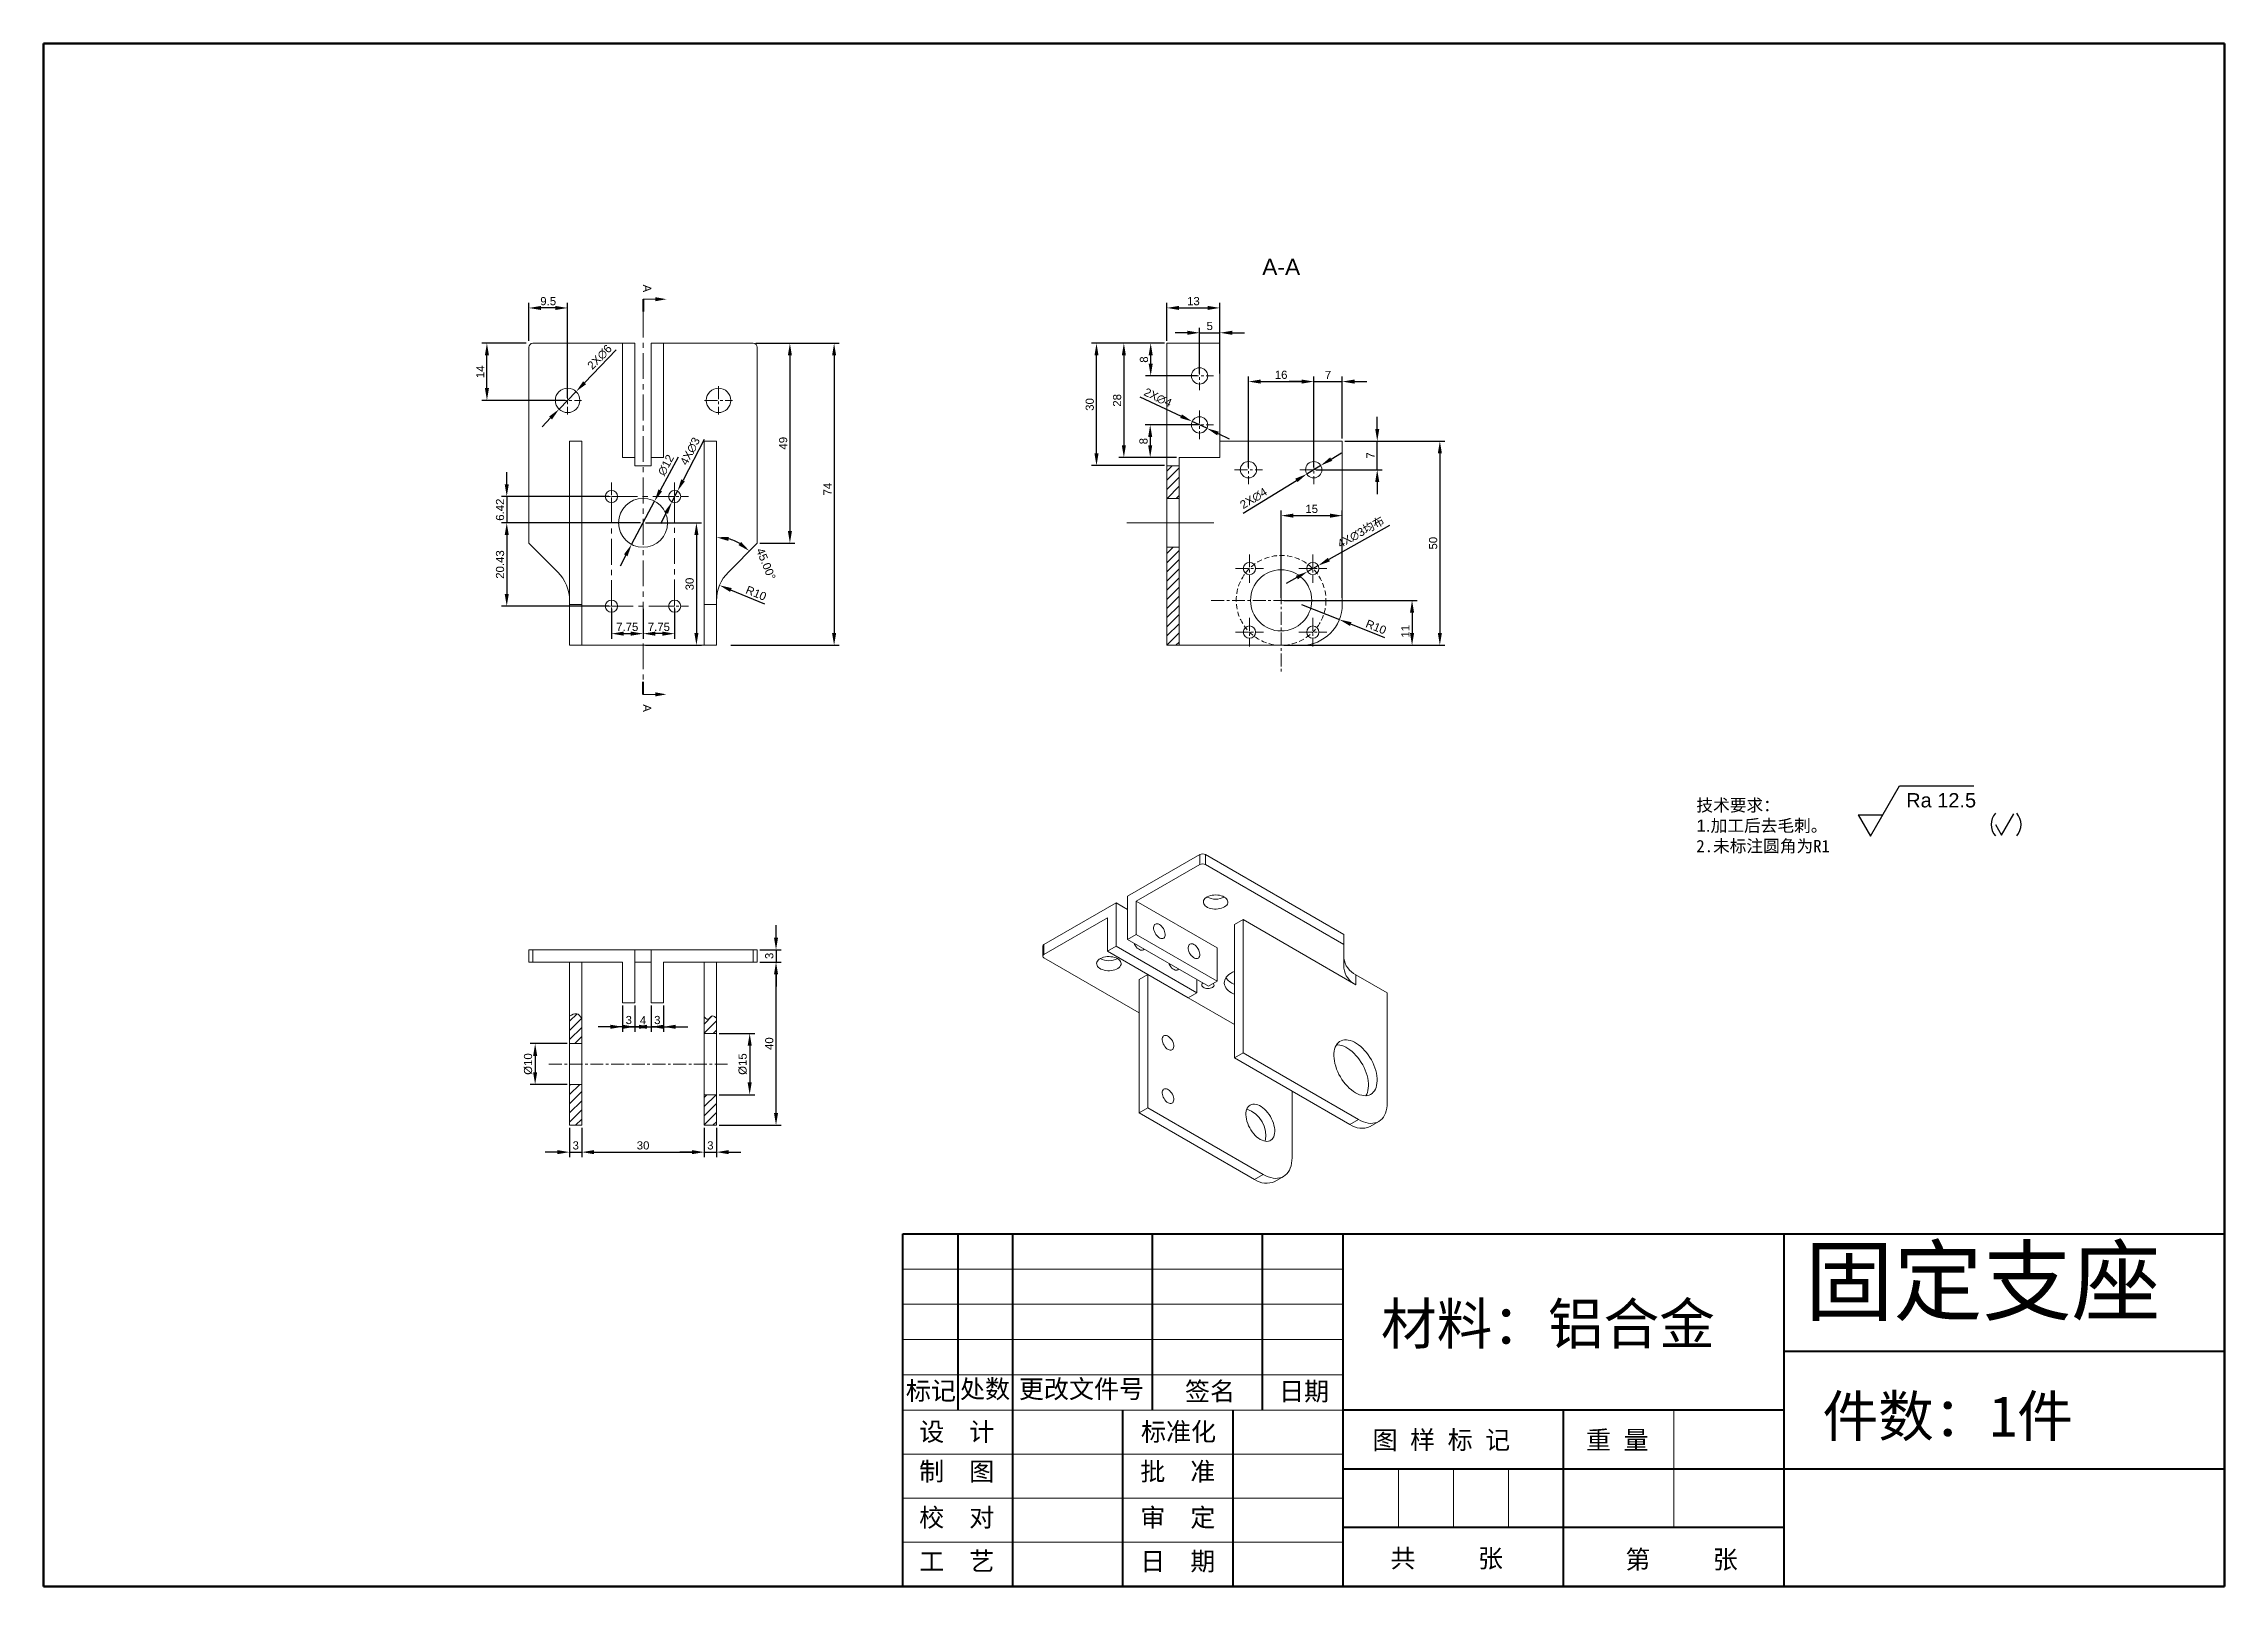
# Model space of a CAD drawing. Header units: millimetres. Extents: x 8228 to 14419, y 2533 to 3289.
# Drawn here: x 11280 to 11815, y 2701 to 3079 of the extents above; entities that cross this region are included whole.
import ezdxf

# ---------------------------------------------------------------- set-up
doc = ezdxf.new("R2010")
doc.units = ezdxf.units.MM
doc.linetypes.add('CENTER', pattern=[50.8, 31.75, -6.35, 6.35, -6.35])
doc.linetypes.add('DASHED', pattern=[19.05, 12.7, -6.35])
for name, color, linetype, lineweight in [('AM_5', 3, 'Continuous', 25), ('中心线', 1, 'CENTER', 5), ('标注', 3, 'Continuous', 5), ('粗实线', 7, 'Continuous', 40), ('线框', 7, 'Continuous', 60), ('细实线', 5, 'Continuous', 5), ('虚线', 6, 'DASHED', 5)]:
    doc.layers.add(name, color=color, linetype=linetype, lineweight=lineweight)
doc.styles.get("Standard").update_dxf_attribs({"font": 'arial.ttf'})
doc.styles.add('样式 2', font='arial.ttf', dxfattribs={"height": 2})
doc.dimstyles.new('样式0-2', dxfattribs={"dimtxt": 2, "dimasz": 3, "dimexe": 1.25, "dimexo": 0.625, "dimtad": 1, "dimdsep": 46, "dimtxsty": 'Standard', "dimcen": 2.5, "dimazin": 0, "dimtfac": 1, "dimtmove": 0, "dimatfit": 3, "dimfxl": 1, "dimarcsym": 0})

msp = doc.modelspace()

# ---------------------------------------------------------------- texts
at = {"layer": 'AM_5', "insert": (11736.66, 2895.244), "char_height": 3.5, "width": 18.09925, "attachment_point": 1}
msp.add_mtext('Ra 12.5', dxfattribs=at)
at = {"layer": '中心线', "attachment_point": 1, "style": '样式 2'}
for s, insert, char_height in [('{\\fSimSun|b0|i0|c134|p2;\\C2;固定支座}', (11711.742, 2783.7), 16), ('{\\fSimSun|b0|i0|c134|p2;\\C2;材料：铝合金}', (11607.896, 2770.226), 10), ('{\\fSimSun|b0|i0|c134|p2;\\C2;件数：1件}', (11716.143, 2747.587), 10)]:
    msp.add_mtext_dynamic_manual_height_columns(s, width=150.08792, gutter_width=10, heights=[0], dxfattribs=dict(at, insert=insert, char_height=char_height))
at = {"layer": '标注', "insert": (11685.214, 2893.779), "char_height": 3, "attachment_point": 1, "style": '样式 2'}
msp.add_mtext_dynamic_manual_height_columns('{\\fSimSun|b0|i0|c134|p2;\\C0;技术要求：\\fArial|b0|i0|c0|p34;\\P1.\\fSimSun|b0|i0|c134|p2;加工后去毛刺。\\P2.未标注圆角为R1}', width=65.6412, gutter_width=10, heights=[0], dxfattribs=at)
at = {"layer": '粗实线', "ltscale": 0.1, "insert": (11578.785, 3026.165), "char_height": 4, "attachment_point": 1, "style": '样式 2'}
msp.add_mtext_dynamic_manual_height_columns('A-A', width=10.20629, gutter_width=10, heights=[0], dxfattribs=at)
at = {"layer": '粗实线', "ltscale": 0.1, "char_height": 2, "attachment_point": 1, "rotation": 270, "style": '样式 2'}
for insert in [(11429.001, 3019.843), (11429.001, 2917.002)]:
    msp.add_mtext_dynamic_manual_height_columns('A', width=7.61663, gutter_width=10, heights=[0], dxfattribs=dict(at, insert=insert))
at = {"layer": '细实线', "char_height": 4.5, "attachment_point": 1}
for s, insert, width in [('{\\f宋体|b0|i0|c134|p2;标记}', (11491.44, 2751.076), 15.75), ('{\\f宋体|b0|i0|c134|p2;处数}', (11504.699, 2751.493), 15.75), ('{\\f宋体|b0|i0|c134|p2;更改文件号}', (11519.132, 2751.493), 33.75), ('{\\f宋体|b0|i0|c134|p2;签名}', (11559.849, 2750.925), 15.75), ('{\\f宋体|b0|i0|c134|p2;日期}', (11582.904, 2750.925), 15.75), ('{\\f宋体|b0|i0|c134|p2;设  计}', (11494.698, 2741.03), 36), ('{\\f宋体|b0|i0|c134|p2;标准化}', (11549.07, 2741.03), 36), ('{\\f宋体|b0|i0|c134|p2;图 样 标 记}', (11605.838, 2739), 40.55418), ('\\f宋体|b0|i0|c134|p2;重 量', (11658.166, 2738.996), 22.5), ('{\\f宋体|b0|i0|c134|p2;制  图}', (11494.698, 2731.308), 36), ('{\\f宋体|b0|i0|c134|p2;批  准}', (11548.89, 2731.308), 36), ('{\\f宋体|b0|i0|c134|p2;校  对}', (11494.698, 2720.009), 36), ('{\\f宋体|b0|i0|c134|p2;审  定}', (11548.89, 2720.009), 36), ('{\\f宋体|b0|i0|c134|p2; 共     张}', (11607.171, 2710.01), 36.38916), ('{\\f宋体|b0|i0|c134|p2; 第     张}', (11664.745, 2709.743), 45), ('{\\f宋体|b0|i0|c134|p2;工  艺}', (11494.698, 2709.277), 36), ('{\\f宋体|b0|i0|c134|p2;日  期}', (11548.89, 2709.277), 36)]:
    msp.add_mtext(s, dxfattribs=dict(at, insert=insert, width=width))

# ---------------------------------------------------------------- blocks, each defined once
blk = doc.blocks.new('*D88')
at = {"layer": 'Defpoints', "color": 0, "ltscale": 0.1, "transparency": 16777216}
for p in [(11406.42, 2989.32), (11410.59, 2993.63)]:
    blk.add_point(p, dxfattribs=at)
at = {"layer": '标注', "color": 0, "lineweight": -2, "ltscale": 0.1, "transparency": 16777216}
for p, q in [((11420.44, 3003.83), (11412.67, 2995.79)), ((11406.42, 2989.32), (11410.59, 2993.63)), ((11404.33, 2987.16), (11402.25, 2985.01))]:
    blk.add_line(p, q, dxfattribs=at)
at = {"layer": '标注', "color": 0, "ltscale": 0.1, "transparency": 16777216}
for points in [[(11412.31, 2996.14), (11413.03, 2995.44), (11410.59, 2993.63)], [(11403.97, 2987.51), (11404.69, 2986.82), (11406.42, 2989.32)]]:
    blk.add_solid(points, dxfattribs=at)
at = {"layer": '标注', "color": 0, "ltscale": 0.1, "transparency": 16777216, "insert": (11416.38, 3002.07), "char_height": 2, "attachment_point": 5, "rotation": 45.9738}
blk.add_mtext('2X∅6', dxfattribs=at)
blk = doc.blocks.new('*D89')
at = {"layer": 'Defpoints', "color": 0, "ltscale": 0.1, "transparency": 16777216}
for p in [(11435.44, 2969.23), (11434.06, 2966.56)]:
    blk.add_point(p, dxfattribs=at)
at = {"layer": '标注', "color": 0, "lineweight": -2, "ltscale": 0.1, "transparency": 16777216}
for p, q in [((11441.96, 2981.88), (11436.81, 2971.9)), ((11434.06, 2966.56), (11435.44, 2969.23)), ((11432.69, 2963.9), (11431.32, 2961.23))]:
    blk.add_line(p, q, dxfattribs=at)
at = {"layer": '标注', "color": 0, "ltscale": 0.1, "transparency": 16777216}
for points in [[(11436.37, 2972.13), (11437.26, 2971.67), (11435.44, 2969.23)], [(11432.25, 2964.13), (11433.13, 2963.67), (11434.06, 2966.56)]]:
    blk.add_solid(points, dxfattribs=at)
at = {"layer": '标注', "color": 0, "ltscale": 0.1, "transparency": 16777216, "insert": (11438.56, 2979), "char_height": 2, "attachment_point": 5, "rotation": 62.7457}
blk.add_mtext('4X∅3', dxfattribs=at)
blk = doc.blocks.new('*D90')
at = {"layer": 'Defpoints', "color": 0, "ltscale": 0.1, "transparency": 16777216}
for p in [(11429.82, 2966.77), (11424.18, 2956.18)]:
    blk.add_point(p, dxfattribs=at)
at = {"layer": '标注', "color": 0, "lineweight": -2, "ltscale": 0.1, "transparency": 16777216}
for p, q in [((11435.58, 2977.6), (11431.23, 2969.42)), ((11424.18, 2956.18), (11429.82, 2966.77)), ((11422.77, 2953.53), (11421.36, 2950.88))]:
    blk.add_line(p, q, dxfattribs=at)
at = {"layer": '标注', "color": 0, "ltscale": 0.1, "transparency": 16777216}
for points in [[(11430.79, 2969.65), (11431.67, 2969.18), (11429.82, 2966.77)], [(11422.33, 2953.76), (11423.21, 2953.29), (11424.18, 2956.18)]]:
    blk.add_solid(points, dxfattribs=at)
at = {"layer": '标注', "color": 0, "ltscale": 0.1, "transparency": 16777216, "insert": (11432.61, 2975.63), "char_height": 2, "attachment_point": 5, "rotation": 61.9837}
blk.add_mtext('∅12', dxfattribs=at)
blk = doc.blocks.new('*D91')
at = {"layer": 'Defpoints', "color": 0, "ltscale": 0.1, "transparency": 16777216}
for p in [(11454, 3005.48), (11455, 2956.48), (11463, 2956.48)]:
    blk.add_point(p, dxfattribs=at)
at = {"layer": '标注', "color": 0, "lineweight": -2, "ltscale": 0.1, "transparency": 16777216}
for p, q in [((11454.63, 3005.48), (11464.25, 3005.48)), ((11463, 3002.48), (11463, 2959.48)), ((11455.63, 2956.48), (11464.25, 2956.48))]:
    blk.add_line(p, q, dxfattribs=at)
at = {"layer": '标注', "color": 0, "ltscale": 0.1, "transparency": 16777216}
for points in [[(11462.5, 3002.48), (11463.5, 3002.48), (11463, 3005.48)], [(11462.5, 2959.48), (11463.5, 2959.48), (11463, 2956.48)]]:
    blk.add_solid(points, dxfattribs=at)
at = {"layer": '标注', "color": 0, "ltscale": 0.1, "transparency": 16777216, "insert": (11461.35, 2980.98), "char_height": 2, "attachment_point": 5, "rotation": 90}
blk.add_mtext('49', dxfattribs=at)
blk = doc.blocks.new('*D93')
at = {"layer": 'Defpoints', "color": 0, "ltscale": 0.1, "transparency": 16777216}
for p in [(11454, 3005.48), (11447.93, 2931.48), (11473.84, 2931.48)]:
    blk.add_point(p, dxfattribs=at)
at = {"layer": '标注', "color": 0, "lineweight": -2, "ltscale": 0.1, "transparency": 16777216}
for p, q in [((11454.63, 3005.48), (11475.09, 3005.48)), ((11473.84, 3002.48), (11473.84, 2934.48)), ((11448.55, 2931.48), (11475.09, 2931.48))]:
    blk.add_line(p, q, dxfattribs=at)
at = {"layer": '标注', "color": 0, "ltscale": 0.1, "transparency": 16777216}
for points in [[(11473.34, 3002.48), (11474.34, 3002.48), (11473.84, 3005.48)], [(11473.34, 2934.48), (11474.34, 2934.48), (11473.84, 2931.48)]]:
    blk.add_solid(points, dxfattribs=at)
at = {"layer": '标注', "color": 0, "ltscale": 0.1, "transparency": 16777216, "insert": (11472.22, 2969.73), "char_height": 2, "attachment_point": 5, "rotation": 90}
blk.add_mtext('74', dxfattribs=at)
blk = doc.blocks.new('*D97')
at = {"layer": 'Defpoints', "color": 0, "ltscale": 0.1, "transparency": 16777216}
for p in [(11388.73, 3005.48), (11399, 3005.48), (11408.5, 2991.48)]:
    blk.add_point(p, dxfattribs=at)
at = {"layer": '标注', "color": 0, "lineweight": -2, "ltscale": 0.1, "transparency": 16777216}
for p, q in [((11398.38, 3005.48), (11387.48, 3005.48)), ((11388.73, 2994.48), (11388.73, 3002.48)), ((11407.88, 2991.48), (11387.48, 2991.48))]:
    blk.add_line(p, q, dxfattribs=at)
at = {"layer": '标注', "color": 0, "ltscale": 0.1, "transparency": 16777216}
for points in [[(11388.23, 3002.48), (11389.23, 3002.48), (11388.73, 3005.48)], [(11388.23, 2994.48), (11389.23, 2994.48), (11388.73, 2991.48)]]:
    blk.add_solid(points, dxfattribs=at)
at = {"layer": '标注', "color": 0, "ltscale": 0.1, "transparency": 16777216, "insert": (11387.1, 2998.48), "char_height": 2, "attachment_point": 5, "rotation": 90}
blk.add_mtext('14', dxfattribs=at)
blk = doc.blocks.new('*D98')
at = {"layer": 'Defpoints', "color": 0, "ltscale": 0.1, "transparency": 16777216}
for p in [(11399, 3014.12), (11399, 3005.45), (11408.5, 2991.48)]:
    blk.add_point(p, dxfattribs=at)
at = {"layer": '标注', "color": 0, "lineweight": -2, "ltscale": 0.1, "transparency": 16777216}
for p, q in [((11399, 3006.08), (11399, 3015.37)), ((11408.5, 2992.1), (11408.5, 3015.37)), ((11405.5, 3014.12), (11402, 3014.12))]:
    blk.add_line(p, q, dxfattribs=at)
at = {"layer": '标注', "color": 0, "ltscale": 0.1, "transparency": 16777216}
for points in [[(11402, 3014.62), (11402, 3013.62), (11399, 3014.12)], [(11405.5, 3014.62), (11405.5, 3013.62), (11408.5, 3014.12)]]:
    blk.add_solid(points, dxfattribs=at)
at = {"layer": '标注', "color": 0, "ltscale": 0.1, "transparency": 16777216, "insert": (11403.75, 3015.77), "char_height": 2, "attachment_point": 5}
blk.add_mtext('9.5', dxfattribs=at)
blk = doc.blocks.new('*D100')
at = {"layer": 'Defpoints', "color": 0, "ltscale": 0.1, "transparency": 16777216}
for p in [(11455, 2856.86), (11455, 2853.86), (11459.6, 2853.86)]:
    blk.add_point(p, dxfattribs=at)
at = {"layer": '标注', "color": 0, "lineweight": -2, "ltscale": 0.1, "transparency": 16777216}
for p, q in [((11459.6, 2859.86), (11459.6, 2862.86)), ((11455.63, 2856.86), (11460.85, 2856.86)), ((11459.6, 2856.86), (11459.6, 2853.86)), ((11455.63, 2853.86), (11460.85, 2853.86)), ((11459.6, 2850.86), (11459.6, 2847.86))]:
    blk.add_line(p, q, dxfattribs=at)
at = {"layer": '标注', "color": 0, "ltscale": 0.1, "transparency": 16777216}
for points in [[(11459.1, 2859.86), (11460.1, 2859.86), (11459.6, 2856.86)], [(11459.1, 2850.86), (11460.1, 2850.86), (11459.6, 2853.86)]]:
    blk.add_solid(points, dxfattribs=at)
at = {"layer": '标注', "color": 0, "ltscale": 0.1, "transparency": 16777216, "insert": (11457.95, 2855.36), "char_height": 2, "attachment_point": 5, "rotation": 90}
blk.add_mtext('3', dxfattribs=at)
blk = doc.blocks.new('*D101')
at = {"layer": 'Defpoints', "color": 0, "ltscale": 0.1, "transparency": 16777216}
for p in [(11455, 2853.86), (11459.6, 2853.86), (11445, 2813.86)]:
    blk.add_point(p, dxfattribs=at)
at = {"layer": '标注', "color": 0, "lineweight": -2, "ltscale": 0.1, "transparency": 16777216}
for p, q in [((11455.63, 2853.86), (11460.85, 2853.86)), ((11459.6, 2816.86), (11459.6, 2850.86)), ((11445.63, 2813.86), (11460.85, 2813.86))]:
    blk.add_line(p, q, dxfattribs=at)
at = {"layer": '标注', "color": 0, "ltscale": 0.1, "transparency": 16777216}
for points in [[(11459.1, 2850.86), (11460.1, 2850.86), (11459.6, 2853.86)], [(11459.1, 2816.86), (11460.1, 2816.86), (11459.6, 2813.86)]]:
    blk.add_solid(points, dxfattribs=at)
at = {"layer": '标注', "color": 0, "ltscale": 0.1, "transparency": 16777216, "insert": (11457.95, 2833.86), "char_height": 2, "attachment_point": 5, "rotation": 90}
blk.add_mtext('40', dxfattribs=at)
blk = doc.blocks.new('*D103')
at = {"layer": 'Defpoints', "color": 0, "ltscale": 0.1, "transparency": 16777216}
for p in [(11412, 2813.86), (11442, 2813.86), (11442, 2807.28)]:
    blk.add_point(p, dxfattribs=at)
at = {"layer": '标注', "color": 0, "lineweight": -2, "ltscale": 0.1, "transparency": 16777216}
for p, q in [((11412, 2813.23), (11412, 2806.03)), ((11442, 2813.23), (11442, 2806.03)), ((11415, 2807.28), (11439, 2807.28))]:
    blk.add_line(p, q, dxfattribs=at)
at = {"layer": '标注', "color": 0, "ltscale": 0.1, "transparency": 16777216}
for points in [[(11415, 2807.78), (11415, 2806.78), (11412, 2807.28)], [(11439, 2807.78), (11439, 2806.78), (11442, 2807.28)]]:
    blk.add_solid(points, dxfattribs=at)
at = {"layer": '标注', "color": 0, "ltscale": 0.1, "transparency": 16777216, "insert": (11427, 2808.92), "char_height": 2, "attachment_point": 5}
blk.add_mtext('30', dxfattribs=at)
blk = doc.blocks.new('*D104')
at = {"layer": 'Defpoints', "color": 0, "ltscale": 0.1, "transparency": 16777216}
for p in [(11598.42, 2981.48), (11588.42, 2931.48), (11622.33, 2931.48)]:
    blk.add_point(p, dxfattribs=at)
at = {"layer": '标注', "color": 0, "lineweight": -2, "ltscale": 0.1, "transparency": 16777216}
for p, q in [((11599.05, 2981.48), (11623.58, 2981.48)), ((11622.33, 2978.48), (11622.33, 2934.48)), ((11589.05, 2931.48), (11623.58, 2931.48))]:
    blk.add_line(p, q, dxfattribs=at)
at = {"layer": '标注', "color": 0, "ltscale": 0.1, "transparency": 16777216}
for points in [[(11621.83, 2978.48), (11622.83, 2978.48), (11622.33, 2981.48)], [(11621.83, 2934.48), (11622.83, 2934.48), (11622.33, 2931.48)]]:
    blk.add_solid(points, dxfattribs=at)
at = {"layer": '标注', "color": 0, "ltscale": 0.1, "transparency": 16777216, "insert": (11620.69, 2956.48), "char_height": 2, "attachment_point": 5, "rotation": 90}
blk.add_mtext('50', dxfattribs=at)
blk = doc.blocks.new('*D105')
at = {"layer": 'Defpoints', "color": 0, "ltscale": 0.1, "transparency": 16777216}
for p in [(11588.42, 2941.48), (11597.71, 2937.77)]:
    blk.add_point(p, dxfattribs=at)
at = {"layer": '标注', "color": 0, "lineweight": -2, "ltscale": 0.1, "transparency": 16777216}
for p, q in [((11588.42, 2941.48), (11597.71, 2937.77)), ((11608.87, 2933.31), (11600.49, 2936.66))]:
    blk.add_line(p, q, dxfattribs=at)
at = {"layer": '标注', "color": 0, "ltscale": 0.1, "transparency": 16777216}
blk.add_solid([(11600.68, 2937.12), (11600.31, 2936.19), (11597.71, 2937.77)], dxfattribs=at)
at = {"layer": '标注', "color": 0, "ltscale": 0.1, "transparency": 16777216, "insert": (11606.69, 2935.96), "char_height": 2, "attachment_point": 5, "rotation": 338.2387}
blk.add_mtext('R10', dxfattribs=at)
blk = doc.blocks.new('*D106')
at = {"layer": 'Defpoints', "color": 0, "ltscale": 0.1, "transparency": 16777216}
for p in [(11583.42, 2942.48), (11583.42, 2931.48), (11615.52, 2931.48)]:
    blk.add_point(p, dxfattribs=at)
at = {"layer": '标注', "color": 0, "lineweight": -2, "ltscale": 0.1, "transparency": 16777216}
for p, q in [((11584.05, 2942.48), (11616.77, 2942.48)), ((11615.52, 2939.48), (11615.52, 2934.48)), ((11584.05, 2931.48), (11616.77, 2931.48))]:
    blk.add_line(p, q, dxfattribs=at)
at = {"layer": '标注', "color": 0, "ltscale": 0.1, "transparency": 16777216}
for points in [[(11615.02, 2939.48), (11616.02, 2939.48), (11615.52, 2942.48)], [(11615.02, 2934.48), (11616.02, 2934.48), (11615.52, 2931.48)]]:
    blk.add_solid(points, dxfattribs=at)
at = {"layer": '标注', "color": 0, "ltscale": 0.1, "transparency": 16777216, "insert": (11613.89, 2934.9), "char_height": 2, "attachment_point": 5, "rotation": 90}
blk.add_mtext('11', dxfattribs=at)
blk = doc.blocks.new('*D107')
at = {"layer": 'Defpoints', "color": 0, "ltscale": 0.1, "transparency": 16777216}
for p in [(11598.42, 2963.23), (11583.42, 2942.48), (11598.42, 2942.48)]:
    blk.add_point(p, dxfattribs=at)
at = {"layer": '标注', "color": 0, "lineweight": -2, "ltscale": 0.1, "transparency": 16777216}
for p, q in [((11583.42, 2943.1), (11583.42, 2964.48)), ((11586.42, 2963.23), (11595.42, 2963.23)), ((11598.42, 2943.1), (11598.42, 2964.48))]:
    blk.add_line(p, q, dxfattribs=at)
at = {"layer": '标注', "color": 0, "ltscale": 0.1, "transparency": 16777216}
for points in [[(11586.42, 2963.73), (11586.42, 2962.73), (11583.42, 2963.23)], [(11595.42, 2963.73), (11595.42, 2962.73), (11598.42, 2963.23)]]:
    blk.add_solid(points, dxfattribs=at)
at = {"layer": '标注', "color": 0, "ltscale": 0.1, "transparency": 16777216, "insert": (11590.92, 2964.88), "char_height": 2, "attachment_point": 5}
blk.add_mtext('15', dxfattribs=at)
blk = doc.blocks.new('*D113')
at = {"layer": 'Defpoints', "color": 0, "ltscale": 0.1, "transparency": 16777216}
for p in [(11589.71, 2973.43), (11593.13, 2975.52)]:
    blk.add_point(p, dxfattribs=at)
at = {"layer": '标注', "color": 0, "lineweight": -2, "ltscale": 0.1, "transparency": 16777216}
for p, q in [((11595.69, 2977.08), (11598.25, 2978.65)), ((11593.13, 2975.52), (11589.71, 2973.43)), ((11574.08, 2963.88), (11587.15, 2971.87))]:
    blk.add_line(p, q, dxfattribs=at)
at = {"layer": '标注', "color": 0, "ltscale": 0.1, "transparency": 16777216}
for points in [[(11586.89, 2972.3), (11587.41, 2971.44), (11589.71, 2973.43)], [(11595.43, 2977.51), (11595.95, 2976.66), (11593.13, 2975.52)]]:
    blk.add_solid(points, dxfattribs=at)
at = {"layer": '标注', "color": 0, "ltscale": 0.1, "transparency": 16777216, "insert": (11576.68, 2967.46), "char_height": 2, "attachment_point": 5, "rotation": 31.429}
blk.add_mtext('2X∅4', dxfattribs=at)
blk = doc.blocks.new('*D111')
at = {"layer": 'Defpoints', "color": 0, "ltscale": 0.1, "transparency": 16777216}
for p in [(11598.42, 2981.48), (11606.98, 2981.48), (11591.42, 2974.48)]:
    blk.add_point(p, dxfattribs=at)
at = {"layer": '标注', "color": 0, "lineweight": -2, "ltscale": 0.1, "transparency": 16777216}
for p, q in [((11606.98, 2984.48), (11606.98, 2987.48)), ((11599.05, 2981.48), (11608.23, 2981.48)), ((11606.98, 2974.48), (11606.98, 2981.48)), ((11592.05, 2974.48), (11608.23, 2974.48)), ((11606.98, 2971.48), (11606.98, 2968.48))]:
    blk.add_line(p, q, dxfattribs=at)
at = {"layer": '标注', "color": 0, "ltscale": 0.1, "transparency": 16777216}
for points in [[(11606.48, 2984.48), (11607.48, 2984.48), (11606.98, 2981.48)], [(11606.48, 2971.48), (11607.48, 2971.48), (11606.98, 2974.48)]]:
    blk.add_solid(points, dxfattribs=at)
at = {"layer": '标注', "color": 0, "ltscale": 0.1, "transparency": 16777216, "insert": (11605.35, 2977.98), "char_height": 2, "attachment_point": 5, "rotation": 90}
blk.add_mtext('7', dxfattribs=at)
blk = doc.blocks.new('*D112')
at = {"layer": 'Defpoints', "color": 0, "ltscale": 0.1, "transparency": 16777216}
for p in [(11598.42, 2996.08), (11598.42, 2981.48), (11591.42, 2974.48)]:
    blk.add_point(p, dxfattribs=at)
at = {"layer": '标注', "color": 0, "lineweight": -2, "ltscale": 0.1, "transparency": 16777216}
for p, q in [((11588.42, 2996.08), (11585.42, 2996.08)), ((11591.42, 2975.1), (11591.42, 2997.33)), ((11591.42, 2996.08), (11598.42, 2996.08)), ((11598.42, 2982.1), (11598.42, 2997.33)), ((11601.42, 2996.08), (11604.42, 2996.08))]:
    blk.add_line(p, q, dxfattribs=at)
at = {"layer": '标注', "color": 0, "ltscale": 0.1, "transparency": 16777216}
for points in [[(11588.42, 2996.58), (11588.42, 2995.58), (11591.42, 2996.08)], [(11601.42, 2996.58), (11601.42, 2995.58), (11598.42, 2996.08)]]:
    blk.add_solid(points, dxfattribs=at)
at = {"layer": '标注', "color": 0, "ltscale": 0.1, "transparency": 16777216, "insert": (11594.92, 2997.71), "char_height": 2, "attachment_point": 5}
blk.add_mtext('7', dxfattribs=at)
blk = doc.blocks.new('*D110')
at = {"layer": 'Defpoints', "color": 0, "ltscale": 0.1, "transparency": 16777216}
for p in [(11591.42, 2996.08), (11575.42, 2974.48), (11591.42, 2974.48)]:
    blk.add_point(p, dxfattribs=at)
at = {"layer": '标注', "color": 0, "lineweight": -2, "ltscale": 0.1, "transparency": 16777216}
for p, q in [((11575.42, 2975.1), (11575.42, 2997.33)), ((11578.42, 2996.08), (11588.42, 2996.08)), ((11591.42, 2975.1), (11591.42, 2997.33))]:
    blk.add_line(p, q, dxfattribs=at)
at = {"layer": '标注', "color": 0, "ltscale": 0.1, "transparency": 16777216}
for points in [[(11578.42, 2996.58), (11578.42, 2995.58), (11575.42, 2996.08)], [(11588.42, 2996.58), (11588.42, 2995.58), (11591.42, 2996.08)]]:
    blk.add_solid(points, dxfattribs=at)
at = {"layer": '标注', "color": 0, "ltscale": 0.1, "transparency": 16777216, "insert": (11583.42, 2997.73), "char_height": 2, "attachment_point": 5}
blk.add_mtext('16', dxfattribs=at)
blk = doc.blocks.new('*D114')
at = {"layer": 'Defpoints', "color": 0, "ltscale": 0.1, "transparency": 16777216}
for p in [(11568.42, 3014.13), (11555.42, 3005.48), (11568.42, 3005.48)]:
    blk.add_point(p, dxfattribs=at)
at = {"layer": '标注', "color": 0, "lineweight": -2, "ltscale": 0.1, "transparency": 16777216}
for p, q in [((11555.42, 3006.1), (11555.42, 3015.38)), ((11568.42, 3006.1), (11568.42, 3015.38)), ((11558.42, 3014.13), (11565.42, 3014.13))]:
    blk.add_line(p, q, dxfattribs=at)
at = {"layer": '标注', "color": 0, "ltscale": 0.1, "transparency": 16777216}
for points in [[(11558.42, 3014.63), (11558.42, 3013.63), (11555.42, 3014.13)], [(11565.42, 3014.63), (11565.42, 3013.63), (11568.42, 3014.13)]]:
    blk.add_solid(points, dxfattribs=at)
at = {"layer": '标注', "color": 0, "ltscale": 0.1, "transparency": 16777216, "insert": (11561.92, 3015.78), "char_height": 2, "attachment_point": 5}
blk.add_mtext('13', dxfattribs=at)
blk = doc.blocks.new('*D116')
at = {"layer": 'Defpoints', "color": 0, "ltscale": 0.1, "transparency": 16777216}
for p in [(11551.45, 3005.48), (11555.42, 3005.48), (11563.42, 2997.48)]:
    blk.add_point(p, dxfattribs=at)
at = {"layer": '标注', "color": 0, "lineweight": -2, "ltscale": 0.1, "transparency": 16777216}
for p, q in [((11554.8, 3005.48), (11550.2, 3005.48)), ((11551.45, 3000.48), (11551.45, 3002.48)), ((11562.8, 2997.48), (11550.2, 2997.48))]:
    blk.add_line(p, q, dxfattribs=at)
at = {"layer": '标注', "color": 0, "ltscale": 0.1, "transparency": 16777216}
for points in [[(11550.95, 3002.48), (11551.95, 3002.48), (11551.45, 3005.48)], [(11550.95, 3000.48), (11551.95, 3000.48), (11551.45, 2997.48)]]:
    blk.add_solid(points, dxfattribs=at)
at = {"layer": '标注', "color": 0, "ltscale": 0.1, "transparency": 16777216, "insert": (11549.8, 3001.48), "char_height": 2, "attachment_point": 5, "rotation": 90}
blk.add_mtext('8', dxfattribs=at)
blk = doc.blocks.new('*D117')
at = {"layer": 'Defpoints', "color": 0, "ltscale": 0.1, "transparency": 16777216}
for p in [(11568.42, 3008.04), (11563.42, 2997.48), (11568.42, 2997.48)]:
    blk.add_point(p, dxfattribs=at)
at = {"layer": '标注', "color": 0, "lineweight": -2, "ltscale": 0.1, "transparency": 16777216}
for p, q in [((11560.42, 3008.04), (11557.42, 3008.04)), ((11563.42, 2998.1), (11563.42, 3009.29)), ((11563.42, 3008.04), (11568.42, 3008.04)), ((11568.42, 2998.1), (11568.42, 3009.29)), ((11571.42, 3008.04), (11574.42, 3008.04))]:
    blk.add_line(p, q, dxfattribs=at)
at = {"layer": '标注', "color": 0, "ltscale": 0.1, "transparency": 16777216}
for points in [[(11560.42, 3008.54), (11560.42, 3007.54), (11563.42, 3008.04)], [(11571.42, 3008.54), (11571.42, 3007.54), (11568.42, 3008.04)]]:
    blk.add_solid(points, dxfattribs=at)
at = {"layer": '标注', "color": 0, "ltscale": 0.1, "transparency": 16777216, "insert": (11565.92, 3009.69), "char_height": 2, "attachment_point": 5}
blk.add_mtext('5', dxfattribs=at)
blk = doc.blocks.new('*D118')
at = {"layer": 'Defpoints', "color": 0, "ltscale": 0.1, "transparency": 16777216}
for p in [(11563.42, 2985.48), (11551.33, 2977.48), (11555.42, 2977.48)]:
    blk.add_point(p, dxfattribs=at)
at = {"layer": '标注', "color": 0, "lineweight": -2, "ltscale": 0.1, "transparency": 16777216}
for p, q in [((11562.8, 2985.48), (11550.08, 2985.48)), ((11551.33, 2982.48), (11551.33, 2980.48)), ((11554.8, 2977.48), (11550.08, 2977.48))]:
    blk.add_line(p, q, dxfattribs=at)
at = {"layer": '标注', "color": 0, "ltscale": 0.1, "transparency": 16777216}
for points in [[(11550.83, 2982.48), (11551.83, 2982.48), (11551.33, 2985.48)], [(11550.83, 2980.48), (11551.83, 2980.48), (11551.33, 2977.48)]]:
    blk.add_solid(points, dxfattribs=at)
at = {"layer": '标注', "color": 0, "ltscale": 0.1, "transparency": 16777216, "insert": (11549.69, 2981.48), "char_height": 2, "attachment_point": 5, "rotation": 90}
blk.add_mtext('8', dxfattribs=at)
blk = doc.blocks.new('*D119')
at = {"layer": 'Defpoints', "color": 0, "ltscale": 0.1, "transparency": 16777216}
for p in [(11561.61, 2986.33), (11565.23, 2984.63)]:
    blk.add_point(p, dxfattribs=at)
at = {"layer": '标注', "color": 0, "lineweight": -2, "ltscale": 0.1, "transparency": 16777216}
for p, q in [((11548.77, 2992.34), (11558.89, 2987.6)), ((11565.23, 2984.63), (11561.61, 2986.33)), ((11567.95, 2983.35), (11570.66, 2982.08))]:
    blk.add_line(p, q, dxfattribs=at)
at = {"layer": '标注', "color": 0, "ltscale": 0.1, "transparency": 16777216}
for points in [[(11559.11, 2988.05), (11558.68, 2987.15), (11561.61, 2986.33)], [(11568.16, 2983.81), (11567.74, 2982.9), (11565.23, 2984.63)]]:
    blk.add_solid(points, dxfattribs=at)
at = {"layer": '标注', "color": 0, "ltscale": 0.1, "transparency": 16777216, "insert": (11553.2, 2992.15), "char_height": 2, "attachment_point": 5, "rotation": 334.8811}
blk.add_mtext('2X∅4', dxfattribs=at)
blk = doc.blocks.new('*D120')
at = {"layer": 'Defpoints', "color": 0, "ltscale": 0.1, "transparency": 16777216}
for p in [(11538.16, 3005.48), (11555.42, 3005.48), (11555.42, 2975.48)]:
    blk.add_point(p, dxfattribs=at)
at = {"layer": '标注', "color": 0, "lineweight": -2, "ltscale": 0.1, "transparency": 16777216}
for p, q in [((11554.8, 3005.48), (11536.91, 3005.48)), ((11538.16, 2978.48), (11538.16, 3002.48)), ((11554.8, 2975.48), (11536.91, 2975.48))]:
    blk.add_line(p, q, dxfattribs=at)
at = {"layer": '标注', "color": 0, "ltscale": 0.1, "transparency": 16777216}
for points in [[(11537.66, 3002.48), (11538.66, 3002.48), (11538.16, 3005.48)], [(11537.66, 2978.48), (11538.66, 2978.48), (11538.16, 2975.48)]]:
    blk.add_solid(points, dxfattribs=at)
at = {"layer": '标注', "color": 0, "ltscale": 0.1, "transparency": 16777216, "insert": (11536.51, 2990.48), "char_height": 2, "attachment_point": 5, "rotation": 90}
blk.add_mtext('30', dxfattribs=at)
blk = doc.blocks.new('*D121')
at = {"layer": 'Defpoints', "color": 0, "ltscale": 0.1, "transparency": 16777216}
for p in [(11442, 2813.86), (11445, 2813.86), (11445, 2807.28)]:
    blk.add_point(p, dxfattribs=at)
at = {"layer": '标注', "color": 0, "lineweight": -2, "ltscale": 0.1, "transparency": 16777216}
for p, q in [((11442, 2813.23), (11442, 2806.03)), ((11445, 2813.23), (11445, 2806.03)), ((11439, 2807.28), (11436, 2807.28)), ((11442, 2807.28), (11445, 2807.28)), ((11448, 2807.28), (11451, 2807.28))]:
    blk.add_line(p, q, dxfattribs=at)
at = {"layer": '标注', "color": 0, "ltscale": 0.1, "transparency": 16777216}
for points in [[(11439, 2807.78), (11439, 2806.78), (11442, 2807.28)], [(11448, 2807.78), (11448, 2806.78), (11445, 2807.28)]]:
    blk.add_solid(points, dxfattribs=at)
at = {"layer": '标注', "color": 0, "ltscale": 0.1, "transparency": 16777216, "insert": (11443.5, 2808.92), "char_height": 2, "attachment_point": 5}
blk.add_mtext('3', dxfattribs=at)
blk = doc.blocks.new('*D148')
at = {"layer": 'Defpoints', "color": 0, "transparency": 16777216}
for p in [(11427, 2961.47), (11393.59, 2941.05), (11419.25, 2941.05)]:
    blk.add_point(p, dxfattribs=at)
at = {"layer": '标注', "color": 0, "lineweight": -2, "transparency": 16777216}
for p, q in [((11426.38, 2961.47), (11392.34, 2961.47)), ((11393.59, 2958.47), (11393.59, 2944.05)), ((11418.63, 2941.05), (11392.34, 2941.05))]:
    blk.add_line(p, q, dxfattribs=at)
at = {"layer": '标注', "color": 0, "transparency": 16777216}
for points in [[(11393.09, 2958.47), (11394.09, 2958.47), (11393.59, 2961.47)], [(11393.09, 2944.05), (11394.09, 2944.05), (11393.59, 2941.05)]]:
    blk.add_solid(points, dxfattribs=at)
at = {"layer": '标注', "color": 0, "transparency": 16777216, "insert": (11391.95, 2951.26), "char_height": 2, "attachment_point": 5, "rotation": 90}
blk.add_mtext('20.43', dxfattribs=at)
blk = doc.blocks.new('*D149')
at = {"layer": 'Defpoints', "color": 0, "transparency": 16777216}
for p in [(11419.25, 2967.9), (11393.59, 2961.47), (11427, 2961.47)]:
    blk.add_point(p, dxfattribs=at)
at = {"layer": '标注', "color": 0, "lineweight": -2, "transparency": 16777216}
for p, q in [((11393.59, 2970.9), (11393.59, 2973.9)), ((11418.63, 2967.9), (11392.34, 2967.9)), ((11393.59, 2967.9), (11393.59, 2961.47)), ((11426.38, 2961.47), (11392.34, 2961.47)), ((11393.59, 2958.47), (11393.59, 2955.47))]:
    blk.add_line(p, q, dxfattribs=at)
at = {"layer": '标注', "color": 0, "transparency": 16777216}
for points in [[(11393.09, 2970.9), (11394.09, 2970.9), (11393.59, 2967.9)], [(11393.09, 2958.47), (11394.09, 2958.47), (11393.59, 2961.47)]]:
    blk.add_solid(points, dxfattribs=at)
at = {"layer": '标注', "color": 0, "transparency": 16777216, "insert": (11391.95, 2964.69), "char_height": 2, "attachment_point": 5, "rotation": 90}
blk.add_mtext('6.42', dxfattribs=at)
blk = doc.blocks.new('*D150')
at = {"layer": 'Defpoints', "color": 0, "transparency": 16777216}
for p in [(11419.25, 2941.05), (11427, 2941.05), (11427, 2934.32)]:
    blk.add_point(p, dxfattribs=at)
at = {"layer": '标注', "color": 0, "lineweight": -2, "transparency": 16777216}
for p, q in [((11419.25, 2940.42), (11419.25, 2933.07)), ((11427, 2940.42), (11427, 2933.07)), ((11422.25, 2934.32), (11424, 2934.32))]:
    blk.add_line(p, q, dxfattribs=at)
at = {"layer": '标注', "color": 0, "transparency": 16777216}
for points in [[(11422.25, 2934.82), (11422.25, 2933.82), (11419.25, 2934.32)], [(11424, 2934.82), (11424, 2933.82), (11427, 2934.32)]]:
    blk.add_solid(points, dxfattribs=at)
at = {"layer": '标注', "color": 0, "transparency": 16777216, "insert": (11423.13, 2935.96), "char_height": 2, "attachment_point": 5}
blk.add_mtext('7.75', dxfattribs=at)
blk = doc.blocks.new('*D151')
at = {"layer": 'Defpoints', "color": 0, "transparency": 16777216}
for p in [(11589.89, 2949.52), (11592.51, 2950.99)]:
    blk.add_point(p, dxfattribs=at)
at = {"layer": '标注', "color": 0, "lineweight": -2, "transparency": 16777216}
for p, q in [((11610.01, 2960.82), (11595.12, 2952.46)), ((11587.27, 2948.05), (11584.66, 2946.58)), ((11589.89, 2949.52), (11592.51, 2950.99))]:
    blk.add_line(p, q, dxfattribs=at)
at = {"layer": '标注', "color": 0, "transparency": 16777216}
for points in [[(11594.88, 2952.89), (11595.37, 2952.02), (11592.51, 2950.99)], [(11587.03, 2948.49), (11587.52, 2947.62), (11589.89, 2949.52)]]:
    blk.add_solid(points, dxfattribs=at)
at = {"layer": '标注', "color": 0, "transparency": 16777216, "insert": (11603, 2959.1), "char_height": 2, "attachment_point": 5, "rotation": 29.3064}
blk.add_mtext('4X∅3{\\fSimSun|b0|i0|c134|p2;均布}', dxfattribs=at)
blk = doc.blocks.new('*D158')
at = {"layer": 'Defpoints', "color": 0, "transparency": 16777216}
for p in [(11427, 2961.47), (11427, 2931.48), (11440.08, 2931.48)]:
    blk.add_point(p, dxfattribs=at)
at = {"layer": '标注', "color": 0, "lineweight": -2, "transparency": 16777216}
for p, q in [((11427.63, 2961.47), (11441.33, 2961.47)), ((11440.08, 2958.47), (11440.08, 2934.48)), ((11427.63, 2931.48), (11441.33, 2931.48))]:
    blk.add_line(p, q, dxfattribs=at)
at = {"layer": '标注', "color": 0, "transparency": 16777216}
for points in [[(11439.58, 2958.47), (11440.58, 2958.47), (11440.08, 2961.47)], [(11439.58, 2934.48), (11440.58, 2934.48), (11440.08, 2931.48)]]:
    blk.add_solid(points, dxfattribs=at)
at = {"layer": '标注', "color": 0, "transparency": 16777216, "insert": (11438.43, 2946.48), "char_height": 2, "attachment_point": 5, "rotation": 90}
blk.add_mtext('30', dxfattribs=at)
blk = doc.blocks.new('*D159')
at = {"layer": 'Defpoints', "color": 0, "transparency": 16777216}
for p in [(11427, 2941.05), (11434.75, 2941.05), (11427, 2934.32)]:
    blk.add_point(p, dxfattribs=at)
at = {"layer": '标注', "color": 0, "lineweight": -2, "transparency": 16777216}
for p, q in [((11427, 2940.42), (11427, 2933.07)), ((11434.75, 2940.42), (11434.75, 2933.07)), ((11431.75, 2934.32), (11430, 2934.32))]:
    blk.add_line(p, q, dxfattribs=at)
at = {"layer": '标注', "color": 0, "transparency": 16777216}
for points in [[(11430, 2934.82), (11430, 2933.82), (11427, 2934.32)], [(11431.75, 2934.82), (11431.75, 2933.82), (11434.75, 2934.32)]]:
    blk.add_solid(points, dxfattribs=at)
at = {"layer": '标注', "color": 0, "transparency": 16777216, "insert": (11430.88, 2935.96), "char_height": 2, "attachment_point": 5}
blk.add_mtext('7.75', dxfattribs=at)
blk = doc.blocks.new('*D160')
at = {"layer": 'Defpoints', "color": 0, "transparency": 16777216}
for p in [(11445.76, 2946.16), (11455, 2942.33)]:
    blk.add_point(p, dxfattribs=at)
at = {"layer": '标注', "color": 0, "lineweight": -2, "transparency": 16777216}
blk.add_line((11456.87, 2941.56), (11448.53, 2945.01), dxfattribs=at)
at = {"layer": '标注', "color": 0, "transparency": 16777216}
blk.add_solid([(11448.73, 2945.48), (11448.34, 2944.55), (11445.76, 2946.16)], dxfattribs=at)
at = {"layer": '标注', "color": 0, "transparency": 16777216, "insert": (11454.72, 2944.23), "char_height": 2, "attachment_point": 5, "rotation": 337.5}
blk.add_mtext('R10', dxfattribs=at)
blk = doc.blocks.new('*D162')
at = {"layer": 'Defpoints', "color": 0, "transparency": 16777216}
for p in [(11445, 2981.48), (11447.96, 2957.53), (11455, 2956.48), (11447.93, 2949.41), (11445, 2941.48)]:
    blk.add_point(p, dxfattribs=at)
at = {"layer": '标注', "color": 0, "lineweight": -2, "transparency": 16777216}
blk.add_arc((11445, 2946.48), 11.45, 60.0617, 74.9383, dxfattribs=at)
at = {"layer": '标注', "color": 0, "transparency": 16777216}
for points in [[(11447.91, 2957.03), (11448.04, 2958.02), (11445, 2957.92)], [(11451.02, 2956.79), (11450.41, 2956), (11453.09, 2954.57)]]:
    blk.add_solid(points, dxfattribs=at)
at = {"layer": '标注', "color": 0, "transparency": 16777216, "insert": (11457.13, 2951.41), "char_height": 2, "attachment_point": 5, "rotation": 292.1524}
blk.add_mtext('45.00°', dxfattribs=at)
blk = doc.blocks.new('*D163')
at = {"layer": 'Defpoints', "color": 0, "transparency": 16777216}
for p in [(11555.42, 3005.48), (11544.87, 2977.48), (11558.39, 2977.48)]:
    blk.add_point(p, dxfattribs=at)
at = {"layer": '标注', "color": 0, "lineweight": -2, "transparency": 16777216}
for p, q in [((11554.8, 3005.48), (11543.62, 3005.48)), ((11544.87, 3002.48), (11544.87, 2980.48)), ((11557.77, 2977.48), (11543.62, 2977.48))]:
    blk.add_line(p, q, dxfattribs=at)
at = {"layer": '标注', "color": 0, "transparency": 16777216}
for points in [[(11544.37, 3002.48), (11545.37, 3002.48), (11544.87, 3005.48)], [(11544.37, 2980.48), (11545.37, 2980.48), (11544.87, 2977.48)]]:
    blk.add_solid(points, dxfattribs=at)
at = {"layer": '标注', "color": 0, "transparency": 16777216, "insert": (11543.22, 2991.48), "char_height": 2, "attachment_point": 5, "rotation": 90}
blk.add_mtext('28', dxfattribs=at)
blk = doc.blocks.new('*D164')
at = {"layer": 'Defpoints', "color": 0, "transparency": 16777216}
for p in [(11409, 2813.86), (11412, 2813.86), (11412, 2807.28)]:
    blk.add_point(p, dxfattribs=at)
at = {"layer": '标注', "color": 0, "lineweight": -2, "transparency": 16777216}
for p, q in [((11409, 2813.23), (11409, 2806.03)), ((11412, 2813.23), (11412, 2806.03)), ((11406, 2807.28), (11403, 2807.28)), ((11409, 2807.28), (11412, 2807.28)), ((11415, 2807.28), (11418, 2807.28))]:
    blk.add_line(p, q, dxfattribs=at)
at = {"layer": '标注', "color": 0, "transparency": 16777216}
for points in [[(11406, 2807.78), (11406, 2806.78), (11409, 2807.28)], [(11415, 2807.78), (11415, 2806.78), (11412, 2807.28)]]:
    blk.add_solid(points, dxfattribs=at)
at = {"layer": '标注', "color": 0, "transparency": 16777216, "insert": (11410.5, 2808.92), "char_height": 2, "attachment_point": 5}
blk.add_mtext('3', dxfattribs=at)
blk = doc.blocks.new('*D165')
at = {"layer": 'Defpoints', "color": 0, "transparency": 16777216}
for p in [(11425, 2843.86), (11429, 2843.86), (11429, 2837.99)]:
    blk.add_point(p, dxfattribs=at)
at = {"layer": '标注', "color": 0, "lineweight": -2, "transparency": 16777216}
for p, q in [((11425, 2843.23), (11425, 2836.74)), ((11429, 2843.23), (11429, 2836.74)), ((11422, 2837.99), (11419, 2837.99)), ((11425, 2837.99), (11429, 2837.99)), ((11432, 2837.99), (11435, 2837.99))]:
    blk.add_line(p, q, dxfattribs=at)
at = {"layer": '标注', "color": 0, "transparency": 16777216}
for points in [[(11422, 2838.49), (11422, 2837.49), (11425, 2837.99)], [(11432, 2838.49), (11432, 2837.49), (11429, 2837.99)]]:
    blk.add_solid(points, dxfattribs=at)
at = {"layer": '标注', "color": 0, "transparency": 16777216, "insert": (11427, 2839.61), "char_height": 2, "attachment_point": 5}
blk.add_mtext('4', dxfattribs=at)
blk = doc.blocks.new('*D166')
at = {"layer": 'Defpoints', "color": 0, "transparency": 16777216}
for p in [(11429, 2843.86), (11432, 2843.86), (11429, 2837.99)]:
    blk.add_point(p, dxfattribs=at)
at = {"layer": '标注', "color": 0, "lineweight": -2, "transparency": 16777216}
for p, q in [((11429, 2843.23), (11429, 2836.74)), ((11432, 2843.23), (11432, 2836.74)), ((11426, 2837.99), (11423, 2837.99)), ((11432, 2837.99), (11429, 2837.99)), ((11435, 2837.99), (11438, 2837.99))]:
    blk.add_line(p, q, dxfattribs=at)
at = {"layer": '标注', "color": 0, "transparency": 16777216}
for points in [[(11426, 2838.49), (11426, 2837.49), (11429, 2837.99)], [(11435, 2838.49), (11435, 2837.49), (11432, 2837.99)]]:
    blk.add_solid(points, dxfattribs=at)
at = {"layer": '标注', "color": 0, "transparency": 16777216, "insert": (11430.5, 2839.64), "char_height": 2, "attachment_point": 5}
blk.add_mtext('3', dxfattribs=at)
blk = doc.blocks.new('*D167')
at = {"layer": 'Defpoints', "color": 0, "transparency": 16777216}
for p in [(11422, 2843.86), (11425, 2843.86), (11425, 2837.99)]:
    blk.add_point(p, dxfattribs=at)
at = {"layer": '标注', "color": 0, "lineweight": -2, "transparency": 16777216}
for p, q in [((11422, 2843.23), (11422, 2836.74)), ((11425, 2843.23), (11425, 2836.74)), ((11419, 2837.99), (11416, 2837.99)), ((11422, 2837.99), (11425, 2837.99)), ((11428, 2837.99), (11431, 2837.99))]:
    blk.add_line(p, q, dxfattribs=at)
at = {"layer": '标注', "color": 0, "transparency": 16777216}
for points in [[(11419, 2838.49), (11419, 2837.49), (11422, 2837.99)], [(11428, 2838.49), (11428, 2837.49), (11425, 2837.99)]]:
    blk.add_solid(points, dxfattribs=at)
at = {"layer": '标注', "color": 0, "transparency": 16777216, "insert": (11423.5, 2839.64), "char_height": 2, "attachment_point": 5}
blk.add_mtext('3', dxfattribs=at)
blk = doc.blocks.new('*D176')
at = {"layer": 'Defpoints', "color": 0, "transparency": 16777216}
for p in [(11409, 2833.86), (11400.55, 2823.86), (11409, 2823.86)]:
    blk.add_point(p, dxfattribs=at)
at = {"layer": '标注', "color": 0, "lineweight": -2, "transparency": 16777216}
for p, q in [((11408.38, 2833.86), (11399.3, 2833.86)), ((11400.55, 2830.86), (11400.55, 2826.86)), ((11408.38, 2823.86), (11399.3, 2823.86))]:
    blk.add_line(p, q, dxfattribs=at)
at = {"layer": '标注', "color": 0, "transparency": 16777216}
for points in [[(11400.05, 2830.86), (11401.05, 2830.86), (11400.55, 2833.86)], [(11400.05, 2826.86), (11401.05, 2826.86), (11400.55, 2823.86)]]:
    blk.add_solid(points, dxfattribs=at)
at = {"layer": '标注', "color": 0, "transparency": 16777216, "insert": (11398.84, 2828.86), "char_height": 2, "attachment_point": 5, "rotation": 90}
blk.add_mtext('%%C10', dxfattribs=at)
blk = doc.blocks.new('*D177')
at = {"layer": 'Defpoints', "color": 0, "transparency": 16777216}
for p in [(11445, 2836.36), (11445, 2821.36), (11453.14, 2821.36)]:
    blk.add_point(p, dxfattribs=at)
at = {"layer": '标注', "color": 0, "lineweight": -2, "transparency": 16777216}
for p, q in [((11445.63, 2836.36), (11454.39, 2836.36)), ((11453.14, 2833.36), (11453.14, 2824.36)), ((11445.63, 2821.36), (11454.39, 2821.36))]:
    blk.add_line(p, q, dxfattribs=at)
at = {"layer": '标注', "color": 0, "transparency": 16777216}
for points in [[(11452.64, 2833.36), (11453.64, 2833.36), (11453.14, 2836.36)], [(11452.64, 2824.36), (11453.64, 2824.36), (11453.14, 2821.36)]]:
    blk.add_solid(points, dxfattribs=at)
at = {"layer": '标注', "color": 0, "transparency": 16777216, "insert": (11451.44, 2828.86), "char_height": 2, "attachment_point": 5, "rotation": 90}
blk.add_mtext('%%C15', dxfattribs=at)

# ---------------------------------------------------------------- dimensions: what is measured, and where the dimension line sits
at = {"layer": '标注', "ltscale": 0.1}
for base, p1, p2, picture, middle in [((11399.001, 3014.122), (11408.501, 2991.477), (11399.001, 3005.451), '*D98', (11403.751, 3014.122)), ((11568.421, 3014.135), (11555.421, 3005.477), (11568.421, 3005.477), '*D114', (11561.921, 3014.135)), ((11568.421, 3008.045), (11563.421, 2997.477), (11568.421, 2997.477), '*D117', (11565.921, 3008.045)), ((11591.421, 2996.083), (11575.421, 2974.477), (11591.421, 2974.477), '*D110', (11583.421, 2996.083)), ((11598.421, 2963.235), (11583.421, 2942.477), (11598.421, 2942.477), '*D107', (11590.921, 2963.235))]:
    dim = msp.add_linear_dim(base=base, p1=p1, p2=p2, dimstyle='样式0-2', dxfattribs=at)
    dim.commit()
    dim.dimension.update_dxf_attribs({"geometry": picture, "text_midpoint": middle, "dimtype": 160})
for base, p1, p2, picture, middle in [((11388.731, 3005.477), (11408.501, 2991.477), (11399.001, 3005.477), '*D97', (11388.731, 2998.477)), ((11473.841, 2931.477), (11454.001, 3005.477), (11447.93, 2931.477), '*D93', (11473.841, 2969.734)), ((11462.996, 2956.477), (11454.001, 3005.477), (11455.001, 2956.477), '*D91', (11462.996, 2980.977)), ((11538.16, 3005.477), (11555.421, 2975.477), (11555.421, 3005.477), '*D120', (11538.16, 2990.477)), ((11551.451, 3005.477), (11563.421, 2997.477), (11555.421, 3005.477), '*D116', (11551.451, 3001.477)), ((11551.334, 2977.477), (11563.421, 2985.477), (11555.421, 2977.477), '*D118', (11551.334, 2981.477)), ((11606.975, 2981.477), (11591.421, 2974.477), (11598.421, 2981.477), '*D111', (11606.975, 2977.977)), ((11622.334, 2931.477), (11598.421, 2981.477), (11588.421, 2931.477), '*D104', (11622.334, 2956.477)), ((11615.518, 2931.477), (11583.421, 2942.477), (11583.421, 2931.477), '*D106', (11615.518, 2934.899))]:
    dim = msp.add_linear_dim(base=base, p1=p1, p2=p2, angle=90, dimstyle='样式0-2', dxfattribs=at)
    dim.commit()
    dim.dimension.update_dxf_attribs({"geometry": picture, "text_midpoint": middle, "dimtype": 160})
for p1, p2, text, picture, middle in [((11406.416, 2989.32), (11410.586, 2993.634), '2X<>', '*D88', (11416.376, 3002.073)), ((11565.231, 2984.628), (11561.61, 2986.326), '2X<>', '*D119', (11553.198, 2992.15)), ((11434.064, 2966.563), (11435.438, 2969.23), '4X<>', '*D89', (11438.557, 2979.003))]:
    dim = msp.add_diameter_dim_2p(p1=p1, p2=p2, text=text, dimstyle='样式0-2', dxfattribs=at)
    dim.commit()
    dim.dimension.update_dxf_attribs({"geometry": picture, "text_midpoint": middle})
at = {"layer": '标注'}
for base, p1, p2, picture, middle in [((11544.868, 2977.477), (11555.421, 3005.477), (11558.394, 2977.477), '*D163', (11543.222, 2991.477)), ((11393.592, 2941.047), (11427.001, 2961.473), (11419.251, 2941.047), '*D148', (11391.946, 2951.26)), ((11440.076, 2931.477), (11427.001, 2961.473), (11427.001, 2931.477), '*D158', (11438.429, 2946.475))]:
    dim = msp.add_linear_dim(base=base, p1=p1, p2=p2, angle=90, dimstyle='样式0-2', dxfattribs=at)
    dim.commit()
    dim.dimension.update_dxf_attribs({"geometry": picture, "text_midpoint": middle})
at = {"layer": '标注', "ltscale": 0.1}
for base, p1, p2, picture, middle in [((11598.421, 2996.083), (11591.421, 2974.477), (11598.421, 2981.477), '*D112', (11594.921, 2997.708)), ((11442.001, 2807.276), (11412.001, 2813.858), (11442.001, 2813.858), '*D103', (11427.001, 2808.923)), ((11445.001, 2807.276), (11442.001, 2813.858), (11445.001, 2813.858), '*D121', (11443.501, 2808.923))]:
    dim = msp.add_linear_dim(base=base, p1=p1, p2=p2, dimstyle='样式0-2', dxfattribs=at)
    dim.commit()
    dim.dimension.update_dxf_attribs({"geometry": picture, "text_midpoint": middle})
dim = msp.add_diameter_dim_2p(p1=(11424.183, 2956.176), p2=(11429.819, 2966.77), dimstyle='样式0-2', dxfattribs=at)
dim.commit()
dim.dimension.update_dxf_attribs({"geometry": '*D90', "text_midpoint": (11432.608, 2975.634)})
at = {"layer": '标注'}
dim = msp.add_angular_dim_2l(base=(11447.963, 2957.532), line1=((11445.001, 2941.477), (11445.001, 2981.477)), line2=((11447.93, 2949.406), (11455.001, 2956.477)), dimstyle='样式0-2', dxfattribs=at)
dim.commit()
dim.dimension.update_dxf_attribs({"geometry": '*D162', "text_midpoint": (11455.601, 2950.792), "dimtype": 162})
at = {"layer": '标注', "ltscale": 0.1}
dim = msp.add_diameter_dim_2p(p1=(11593.127, 2975.52), p2=(11589.714, 2973.434), text='2X<>', dimstyle='样式0-2', dxfattribs=at)
dim.commit()
dim.dimension.update_dxf_attribs({"geometry": '*D113', "text_midpoint": (11577.566, 2966.01), "dimtype": 163})
at = {"layer": '标注'}
dim = msp.add_linear_dim(base=(11393.592, 2961.473), p1=(11419.251, 2967.897), p2=(11427.001, 2961.473), angle=90, dimstyle='样式0-2', dxfattribs=at)
dim.commit()
dim.dimension.update_dxf_attribs({"geometry": '*D149', "text_midpoint": (11393.592, 2964.685), "dimtype": 160})
dim = msp.add_diameter_dim_2p(p1=(11589.891, 2949.521), p2=(11592.507, 2950.989), text='4X<>{\\fSimSun|b0|i0|c134|p2;均布}', dimstyle='样式0-2', dxfattribs=at)
dim.commit()
dim.dimension.update_dxf_attribs({"geometry": '*D151', "text_midpoint": (11603.953, 2957.414), "dimtype": 163})
dim = msp.add_radius_dim(center=(11455.001, 2942.335), mpoint=(11445.762, 2946.161), dimstyle='样式0-2', dxfattribs=at)
dim.commit()
dim.dimension.update_dxf_attribs({"geometry": '*D160', "text_midpoint": (11454.087, 2942.713), "dimtype": 164})
for base, p1, p2, picture, middle in [((11427.001, 2934.321), (11419.251, 2941.047), (11427.001, 2941.047), '*D150', (11423.126, 2935.963)), ((11427.001, 2934.321), (11434.751, 2941.047), (11427.001, 2941.047), '*D159', (11430.876, 2935.963)), ((11425.001, 2837.989), (11422.001, 2843.858), (11425.001, 2843.858), '*D167', (11423.501, 2839.635)), ((11429.001, 2837.989), (11425.001, 2843.858), (11429.001, 2843.858), '*D165', (11427.001, 2839.614)), ((11429.001, 2837.989), (11432.001, 2843.858), (11429.001, 2843.858), '*D166', (11430.501, 2839.635)), ((11412.001, 2807.276), (11409.001, 2813.858), (11412.001, 2813.858), '*D164', (11410.501, 2808.923))]:
    dim = msp.add_linear_dim(base=base, p1=p1, p2=p2, dimstyle='样式0-2', dxfattribs=at)
    dim.commit()
    dim.dimension.update_dxf_attribs({"geometry": picture, "text_midpoint": middle})
at = {"layer": '标注', "ltscale": 0.1}
dim = msp.add_radius_dim(center=(11588.421, 2941.477), mpoint=(11597.708, 2937.769), dimstyle='样式0-2', dxfattribs=at)
dim.commit()
dim.dimension.update_dxf_attribs({"geometry": '*D105', "text_midpoint": (11606.687, 2935.957)})
for p1, picture, middle in [((11455.001, 2856.858), '*D100', (11457.951, 2855.358)), ((11445.001, 2813.858), '*D101', (11457.951, 2833.858))]:
    dim = msp.add_linear_dim(base=(11459.597, 2853.858), p1=p1, p2=(11455.001, 2853.858), angle=90, dimstyle='样式0-2', dxfattribs=at)
    dim.commit()
    dim.dimension.update_dxf_attribs({"geometry": picture, "text_midpoint": middle})
at = {"layer": '标注'}
dim = msp.add_linear_dim(base=(11400.547, 2823.858), p1=(11409.001, 2833.858), p2=(11409.001, 2823.858), angle=90, text='%%C<>', dimstyle='样式0-2', dxfattribs=at)
dim.commit()
dim.dimension.update_dxf_attribs({"geometry": '*D176', "text_midpoint": (11398.845, 2828.858)})
dim = msp.add_linear_dim(base=(11453.14, 2821.358), p1=(11445.001, 2836.358), p2=(11445.001, 2821.358), angle=90, text='%%C<>', dimstyle='样式0-2', dxfattribs=at)
dim.commit()
dim.dimension.update_dxf_attribs({"geometry": '*D177', "text_midpoint": (11453.14, 2828.858), "dimtype": 160})

# ---------------------------------------------------------------- hatches: boundary and pattern name
at = {"layer": '中心线'}
h = msp.add_hatch(dxfattribs=at)
h.set_pattern_fill('ANSI31', color=256, scale=0.5)
h.set_pattern_definition([(45, (-1140.4198, 100.4713), (-1.12253202, 1.12253202), [])])
h.paths.add_polyline_path([(11558.421, 2975.477), (11555.421, 2975.477), (11555.421, 2967.473), (11558.421, 2967.473)])
h.paths.add_polyline_path([(11558.421, 2955.473), (11555.421, 2955.473), (11555.421, 2942.335), (11555.421, 2931.477), (11558.421, 2931.477)])
at = {"layer": '细实线'}
h = msp.add_hatch(dxfattribs=at)
h.set_pattern_fill('ANSI31', color=256, scale=0.5)
h.set_pattern_definition([(45, (592.3956, -52.1978), (-1.12253202, 1.12253202), [])])
edge = h.paths.add_edge_path()
edge.add_line((11409.001, 2833.858), (11412.001, 2833.858))
edge.add_line((11412.001, 2833.858), (11412.001, 2840.074))
edge.add_spline(control_points=[(11412.001, 2840.074), (11411.6, 2840.582), (11410.766, 2841.638), (11409.604, 2840.935), (11409.001, 2840.57)], knot_values=[0, 0, 0, 0, 1.6998511, 3.5276098, 3.5276098, 3.5276098, 3.5276098], degree=3, periodic=0)
edge.add_line((11409.001, 2840.57), (11409.001, 2833.858))
edge = h.paths.add_edge_path()
edge.add_line((11445.001, 2836.358), (11445.001, 2840.067))
edge.add_spline(control_points=[(11445.001, 2840.067), (11444.656, 2840.392), (11443.897, 2841.107), (11442.939, 2839.377), (11442.28, 2840.118), (11442.001, 2840.431)], knot_values=[0, 0, 0, 0, 1.1698405, 2.5706129, 3.5971027, 3.5971027, 3.5971027, 3.5971027], degree=3, periodic=0)
edge.add_line((11442.001, 2840.431), (11442.001, 2836.358))
edge.add_line((11442.001, 2836.358), (11445.001, 2836.358))
h.paths.add_polyline_path([(11442.001, 2813.858), (11445.001, 2813.858), (11445.001, 2818.858), (11445.001, 2821.358), (11442.001, 2821.358), (11442.001, 2818.858)])
h.paths.add_polyline_path([(11412.001, 2823.858), (11409.001, 2823.858), (11409.001, 2818.858), (11409.001, 2813.858), (11412.001, 2813.858), (11412.001, 2818.858)])

# ---------------------------------------------------------------- linework, layer by layer
at = {"linetype": 'Continuous', "lineweight": 15}
for p, q in [((11399.001, 3004.477), (11399.001, 2956.477)), ((11422.001, 3005.477), (11400.001, 3005.477)), ((11425.001, 3005.477), (11422.001, 3005.477)), ((11422.001, 3005.477), (11422.001, 2977.477)), ((11425.001, 2975.477), (11425.001, 3005.477)), ((11432.001, 3005.477), (11429.001, 3005.477)), ((11429.001, 3005.477), (11429.001, 2975.477)), ((11432.001, 2977.477), (11432.001, 3005.477)), ((11454.001, 3005.477), (11432.001, 3005.477)), ((11455.001, 2956.477), (11455.001, 3004.477)), ((11555.421, 3005.477), (11558.421, 3005.477)), ((11555.421, 3004.477), (11555.421, 3005.477)), ((11555.421, 3004.477), (11555.421, 2942.335)), ((11568.421, 3005.477), (11558.421, 3005.477)), ((11568.421, 3005.477), (11568.421, 2977.477)), ((11412.001, 2981.477), (11409.001, 2981.477)), ((11409.001, 2981.477), (11409.001, 2941.477)), ((11412.001, 2941.477), (11412.001, 2981.477)), ((11442.001, 2981.477), (11442.001, 2941.477)), ((11445.001, 2981.477), (11442.001, 2981.477)), ((11445.001, 2941.477), (11445.001, 2981.477)), ((11598.421, 2981.477), (11568.421, 2981.477)), ((11598.421, 2981.477), (11598.421, 2941.477)), ((11422.001, 2977.477), (11425.001, 2977.477)), ((11429.001, 2975.477), (11425.001, 2975.477)), ((11429.001, 2977.477), (11432.001, 2977.477)), ((11555.421, 2975.477), (11558.421, 2975.477)), ((11558.421, 2977.477), (11558.421, 2931.477)), ((11558.421, 2977.477), (11568.421, 2977.477)), ((11555.421, 2967.473), (11558.421, 2967.473)), ((11399.001, 2956.477), (11406.072, 2949.406)), ((11447.93, 2949.406), (11455.001, 2956.477)), ((11555.421, 2955.473), (11558.421, 2955.473)), ((11409.001, 2941.477), (11412.001, 2941.477)), ((11409.001, 2931.477), (11409.001, 2941.477)), ((11412.001, 2941.477), (11412.001, 2931.477)), ((11442.001, 2941.477), (11445.001, 2941.477)), ((11442.001, 2931.477), (11442.001, 2941.477)), ((11445.001, 2941.477), (11445.001, 2931.477)), ((11555.421, 2931.477), (11555.421, 2942.335)), ((11412.001, 2931.477), (11409.001, 2931.477)), ((11412.001, 2931.477), (11442.001, 2931.477)), ((11445.001, 2931.477), (11442.001, 2931.477)), ((11588.421, 2931.477), (11555.421, 2931.477)), ((11563.471, 2880.199), (11545.794, 2869.994)), ((11563.471, 2877.749), (11547.915, 2868.769)), ((11563.471, 2877.749), (11563.471, 2880.199)), ((11564.885, 2880.199), (11564.885, 2877.749)), ((11598.827, 2860.605), (11564.885, 2880.199)), ((11598.827, 2858.155), (11564.885, 2877.749)), ((11542.965, 2868.361), (11525.287, 2858.156)), ((11542.965, 2857.746), (11542.965, 2868.361)), ((11545.794, 2866.728), (11542.965, 2868.361)), ((11545.794, 2859.379), (11545.794, 2869.994)), ((11547.915, 2860.603), (11547.915, 2868.769)), ((11567.714, 2857.339), (11547.915, 2868.769)), ((11540.844, 2864.687), (11525.287, 2855.706)), ((11540.844, 2856.521), (11540.844, 2864.687)), ((11547.915, 2860.603), (11545.794, 2859.379)), ((11567.714, 2849.174), (11547.915, 2860.603)), ((11574.078, 2864.278), (11571.956, 2863.054)), ((11571.956, 2830.392), (11571.956, 2863.054)), ((11574.078, 2831.617), (11574.078, 2864.278)), ((11601.755, 2848.3), (11574.078, 2864.278)), ((11598.827, 2858.155), (11598.827, 2860.605)), ((11399.001, 2853.858), (11399.001, 2856.858)), ((11399.001, 2856.858), (11400.001, 2856.858)), ((11400.001, 2856.858), (11400.001, 2853.858)), ((11425.001, 2856.858), (11400.001, 2856.858)), ((11425.001, 2843.858), (11425.001, 2856.858)), ((11429.001, 2856.858), (11425.001, 2856.858)), ((11429.001, 2843.858), (11429.001, 2856.858)), ((11454.001, 2856.858), (11429.001, 2856.858)), ((11454.001, 2853.858), (11454.001, 2856.858)), ((11454.001, 2856.858), (11455.001, 2856.858)), ((11455.001, 2856.858), (11455.001, 2853.858)), ((11524.995, 2857.748), (11524.995, 2855.298)), ((11525.287, 2858.156), (11525.287, 2855.706)), ((11525.287, 2854.89), (11548.622, 2841.419)), ((11542.965, 2857.746), (11540.844, 2856.521)), ((11540.844, 2856.521), (11560.643, 2845.091)), ((11562.764, 2846.316), (11542.965, 2857.746)), ((11545.794, 2859.379), (11565.592, 2847.949)), ((11567.714, 2849.174), (11567.714, 2857.339)), ((11598.827, 2852.382), (11598.827, 2858.155)), ((11400.001, 2853.858), (11399.001, 2853.858)), ((11422.001, 2853.858), (11400.001, 2853.858)), ((11422.001, 2843.858), (11422.001, 2853.858)), ((11429.001, 2853.858), (11425.001, 2853.858)), ((11432.001, 2843.858), (11432.001, 2853.858)), ((11454.001, 2853.858), (11432.001, 2853.858)), ((11455.001, 2853.858), (11454.001, 2853.858)), ((11550.742, 2850.807), (11548.622, 2849.583)), ((11548.622, 2816.921), (11548.622, 2849.583)), ((11550.743, 2818.146), (11550.743, 2850.806)), ((11562.764, 2846.316), (11562.764, 2849.582)), ((11601.755, 2850.75), (11601.755, 2848.3)), ((11601.755, 2850.75), (11609.433, 2846.318)), ((11560.643, 2845.091), (11562.764, 2846.316)), ((11571.956, 2838.562), (11560.644, 2845.092)), ((11565.592, 2847.949), (11567.714, 2849.174)), ((11609.433, 2819.372), (11609.433, 2846.318)), ((11425.001, 2843.858), (11422.001, 2843.858)), ((11432.001, 2843.858), (11429.001, 2843.858)), ((11574.078, 2831.617), (11571.956, 2830.392)), ((11571.956, 2830.392), (11600.241, 2814.064)), ((11602.362, 2815.289), (11574.078, 2831.617)), ((11550.743, 2818.146), (11548.622, 2816.921)), ((11579.028, 2801.818), (11550.743, 2818.146)), ((11586.099, 2805.901), (11586.099, 2822.228)), ((11412.001, 2813.858), (11409.001, 2813.858)), ((11445.001, 2813.858), (11442.001, 2813.858)), ((11548.622, 2816.921), (11576.906, 2800.593)), ((11600.241, 2814.064), (11602.362, 2815.289)), ((11605.24, 2813.569), (11607.362, 2814.794)), ((11576.906, 2800.593), (11579.028, 2801.818)), ((11581.906, 2800.098), (11584.027, 2801.323))]:
    msp.add_line(p, q, dxfattribs=at)
at = {"linetype": 'Continuous', "lineweight": 15, "ltscale": 0.1}
for p, q in [((11409.001, 2818.858), (11409.001, 2853.858)), ((11412.001, 2818.858), (11412.001, 2853.858)), ((11442.001, 2818.858), (11442.001, 2853.858)), ((11445.001, 2818.858), (11445.001, 2853.858)), ((11412.001, 2833.858), (11409.001, 2833.858)), ((11445.001, 2836.358), (11442.001, 2836.358)), ((11412.001, 2823.858), (11409.001, 2823.858)), ((11409.001, 2813.858), (11409.001, 2818.858)), ((11412.001, 2818.858), (11412.001, 2813.858)), ((11445.001, 2821.358), (11442.001, 2821.358)), ((11442.001, 2813.858), (11442.001, 2818.858)), ((11445.001, 2818.858), (11445.001, 2813.858))]:
    msp.add_line(p, q, dxfattribs=at)
at = {"linetype": 'Continuous', "lineweight": 15, "flags": 128}
for points in [[(11569.482, 2869.789), (11569.133, 2869.962), (11568.743, 2870.102), (11568.32, 2870.205), (11567.875, 2870.271), (11567.418, 2870.296), (11566.959, 2870.281), (11566.51, 2870.225), (11566.081, 2870.131), (11565.682, 2870), (11565.322, 2869.835), (11565.01, 2869.641), (11564.753, 2869.421), (11564.557, 2869.181), (11564.427, 2868.927), (11564.365, 2868.664), (11564.374, 2868.399), (11564.453, 2868.138), (11564.6, 2867.886), (11564.811, 2867.651), (11565.083, 2867.437), (11565.408, 2867.25), (11565.778, 2867.093), (11566.186, 2866.971), (11566.621, 2866.886), (11567.073, 2866.841), (11567.533, 2866.836), (11567.988, 2866.871), (11568.428, 2866.946), (11568.844, 2867.059), (11569.224, 2867.208), (11569.561, 2867.388), (11569.847, 2867.595), (11570.074, 2867.826), (11570.237, 2868.074), (11570.333, 2868.333), (11570.36, 2868.598), (11570.316, 2868.862), (11570.203, 2869.119), (11570.023, 2869.363), (11569.781, 2869.588), (11569.482, 2869.789)], [(11553.572, 2863.053), (11553.304, 2863.178), (11553.046, 2863.24), (11552.807, 2863.236), (11552.596, 2863.166), (11552.42, 2863.033), (11552.285, 2862.841), (11552.197, 2862.599), (11552.159, 2862.313), (11552.172, 2861.996), (11552.235, 2861.658), (11552.347, 2861.311), (11552.503, 2860.968), (11552.697, 2860.641), (11552.924, 2860.343), (11553.173, 2860.083), (11553.437, 2859.872), (11553.706, 2859.717), (11553.97, 2859.623), (11554.22, 2859.595), (11554.446, 2859.632), (11554.64, 2859.734), (11554.796, 2859.897), (11554.908, 2860.115), (11554.972, 2860.38), (11554.984, 2860.683), (11554.946, 2861.012), (11554.858, 2861.356), (11554.724, 2861.703), (11554.548, 2862.039), (11554.336, 2862.353), (11554.097, 2862.633), (11553.839, 2862.869), (11553.572, 2863.053)], [(11543.319, 2854.686), (11542.97, 2854.858), (11542.58, 2854.998), (11542.157, 2855.102), (11541.712, 2855.167), (11541.255, 2855.193), (11540.796, 2855.177), (11540.347, 2855.122), (11539.918, 2855.027), (11539.519, 2854.896), (11539.159, 2854.732), (11538.847, 2854.537), (11538.59, 2854.317), (11538.394, 2854.078), (11538.264, 2853.823), (11538.202, 2853.56), (11538.211, 2853.295), (11538.29, 2853.034), (11538.437, 2852.783), (11538.648, 2852.548), (11538.92, 2852.334), (11539.245, 2852.146), (11539.615, 2851.99), (11540.023, 2851.867), (11540.458, 2851.783), (11540.91, 2851.737), (11541.37, 2851.732), (11541.825, 2851.767), (11542.265, 2851.843), (11542.681, 2851.956), (11543.061, 2852.104), (11543.398, 2852.284), (11543.684, 2852.492), (11543.911, 2852.722), (11544.074, 2852.97), (11544.17, 2853.229), (11544.197, 2853.494), (11544.153, 2853.758), (11544.04, 2854.015), (11543.86, 2854.259), (11543.618, 2854.484), (11543.319, 2854.686)], [(11549.846, 2857.039), (11549.812, 2856.993), (11549.645, 2856.845), (11549.442, 2856.759), (11549.209, 2856.738), (11548.955, 2856.783), (11548.689, 2856.893), (11548.421, 2857.063), (11548.159, 2857.287), (11547.915, 2857.557), (11547.696, 2857.863), (11547.51, 2858.195), (11547.397, 2858.453)], [(11562.057, 2858.155), (11561.789, 2858.28), (11561.531, 2858.341), (11561.292, 2858.337), (11561.081, 2858.267), (11560.905, 2858.134), (11560.771, 2857.943), (11560.683, 2857.7), (11560.644, 2857.415), (11560.657, 2857.098), (11560.721, 2856.759), (11560.832, 2856.412), (11560.988, 2856.069), (11561.183, 2855.743), (11561.409, 2855.444), (11561.659, 2855.185), (11561.923, 2854.974), (11562.191, 2854.819), (11562.455, 2854.725), (11562.705, 2854.696), (11562.931, 2854.733), (11563.126, 2854.835), (11563.282, 2854.998), (11563.393, 2855.216), (11563.457, 2855.481), (11563.47, 2855.784), (11563.431, 2856.113), (11563.343, 2856.458), (11563.209, 2856.804), (11563.033, 2857.14), (11562.822, 2857.454), (11562.583, 2857.735), (11562.325, 2857.971), (11562.057, 2858.155)], [(11558.332, 2852.14), (11558.297, 2852.095), (11558.131, 2851.947), (11557.928, 2851.861), (11557.695, 2851.84), (11557.441, 2851.885), (11557.175, 2851.994), (11556.906, 2852.164), (11556.645, 2852.388), (11556.4, 2852.658), (11556.181, 2852.965), (11555.996, 2853.297), (11555.883, 2853.554)], [(11571.956, 2851.565), (11571.485, 2851.345), (11571.026, 2851.08), (11570.619, 2850.787), (11570.269, 2850.471), (11569.98, 2850.135), (11569.756, 2849.783), (11569.599, 2849.419), (11569.512, 2849.048), (11569.494, 2848.673), (11569.547, 2848.299), (11569.669, 2847.931), (11569.86, 2847.572), (11570.117, 2847.228), (11570.437, 2846.901), (11570.816, 2846.597), (11571.249, 2846.317), (11571.733, 2846.067), (11571.956, 2845.968)], [(11564.249, 2848.725), (11564.094, 2848.566), (11563.999, 2848.387), (11563.973, 2848.2), (11564.017, 2848.015), (11564.128, 2847.839), (11564.303, 2847.681), (11564.533, 2847.549), (11564.806, 2847.448), (11565.11, 2847.383), (11565.432, 2847.358), (11565.755, 2847.373), (11566.065, 2847.428), (11566.347, 2847.52), (11566.589, 2847.645), (11566.778, 2847.798), (11566.906, 2847.97), (11566.967, 2848.153), (11566.959, 2848.341), (11566.88, 2848.522), (11566.788, 2848.639)], [(11555.693, 2832.436), (11555.425, 2832.62), (11555.167, 2832.856), (11554.928, 2833.137), (11554.717, 2833.451), (11554.541, 2833.787), (11554.407, 2834.133), (11554.319, 2834.477), (11554.28, 2834.807), (11554.293, 2835.11), (11554.357, 2835.375), (11554.468, 2835.593), (11554.624, 2835.755), (11554.819, 2835.857), (11555.045, 2835.895), (11555.295, 2835.866), (11555.559, 2835.772), (11555.827, 2835.617), (11556.091, 2835.406), (11556.341, 2835.146), (11556.567, 2834.848), (11556.762, 2834.521), (11556.918, 2834.179), (11557.029, 2833.832), (11557.093, 2833.493), (11557.106, 2833.176), (11557.067, 2832.891), (11556.979, 2832.648), (11556.845, 2832.457), (11556.669, 2832.324), (11556.458, 2832.254), (11556.219, 2832.25), (11555.961, 2832.311), (11555.693, 2832.436)], [(11601.655, 2821.821), (11601.143, 2822.145), (11600.636, 2822.523), (11600.138, 2822.952), (11599.655, 2823.427), (11599.19, 2823.945), (11598.749, 2824.5), (11598.334, 2825.087), (11597.951, 2825.701), (11597.602, 2826.336), (11597.29, 2826.986), (11597.02, 2827.644), (11596.793, 2828.306), (11596.611, 2828.964), (11596.477, 2829.613), (11596.39, 2830.246), (11596.353, 2830.858), (11596.366, 2831.442), (11596.427, 2831.994), (11596.538, 2832.508), (11596.696, 2832.979), (11596.901, 2833.403), (11597.15, 2833.777), (11597.441, 2834.096), (11597.772, 2834.357), (11598.138, 2834.559), (11598.538, 2834.699), (11598.966, 2834.776), (11599.42, 2834.789), (11599.895, 2834.738), (11600.386, 2834.624), (11600.889, 2834.447), (11601.399, 2834.21), (11601.911, 2833.914), (11602.421, 2833.562), (11602.924, 2833.158), (11603.415, 2832.706), (11603.89, 2832.209), (11604.344, 2831.672), (11604.772, 2831.1), (11605.172, 2830.499), (11605.538, 2829.874), (11605.869, 2829.231), (11606.16, 2828.576), (11606.409, 2827.915), (11606.614, 2827.254), (11606.772, 2826.6), (11606.883, 2825.958), (11606.944, 2825.335), (11606.957, 2824.736), (11606.92, 2824.168), (11606.833, 2823.634), (11606.699, 2823.141), (11606.517, 2822.692), (11606.29, 2822.293), (11606.019, 2821.946), (11605.708, 2821.656), (11605.359, 2821.424), (11604.976, 2821.253), (11604.561, 2821.145), (11604.12, 2821.1), (11603.655, 2821.118), (11603.171, 2821.201), (11602.674, 2821.347), (11602.167, 2821.554), (11601.655, 2821.821)], [(11596.998, 2833.563), (11597.299, 2833.564), (11597.773, 2833.513), (11598.264, 2833.399), (11598.767, 2833.222), (11599.277, 2832.985), (11599.79, 2832.689), (11600.3, 2832.338), (11600.803, 2831.934), (11601.294, 2831.481), (11601.768, 2830.984), (11602.222, 2830.447), (11602.651, 2829.875), (11603.05, 2829.274), (11603.417, 2828.649), (11603.748, 2828.006), (11604.039, 2827.351), (11604.288, 2826.69), (11604.492, 2826.029), (11604.651, 2825.375), (11604.761, 2824.734), (11604.823, 2824.11), (11604.835, 2823.512), (11604.798, 2822.943), (11604.712, 2822.409), (11604.577, 2821.916), (11604.396, 2821.468), (11604.191, 2821.102)], [(11555.693, 2819.371), (11555.425, 2819.555), (11555.167, 2819.792), (11554.928, 2820.072), (11554.717, 2820.386), (11554.541, 2820.722), (11554.407, 2821.069), (11554.319, 2821.413), (11554.28, 2821.742), (11554.293, 2822.045), (11554.357, 2822.31), (11554.468, 2822.528), (11554.624, 2822.691), (11554.819, 2822.793), (11555.045, 2822.83), (11555.295, 2822.801), (11555.559, 2822.708), (11555.827, 2822.552), (11556.091, 2822.341), (11556.341, 2822.082), (11556.567, 2821.783), (11556.762, 2821.457), (11556.918, 2821.114), (11557.029, 2820.767), (11557.093, 2820.429), (11557.106, 2820.111), (11557.067, 2819.826), (11556.979, 2819.583), (11556.845, 2819.392), (11556.669, 2819.259), (11556.458, 2819.189), (11556.219, 2819.185), (11555.961, 2819.246), (11555.693, 2819.371)], [(11578.32, 2810.391), (11577.902, 2810.662), (11577.49, 2810.985), (11577.089, 2811.358), (11576.706, 2811.774), (11576.345, 2812.228), (11576.012, 2812.714), (11575.712, 2813.224), (11575.448, 2813.752), (11575.224, 2814.29), (11575.044, 2814.831), (11574.91, 2815.367), (11574.824, 2815.89), (11574.786, 2816.393), (11574.799, 2816.87), (11574.861, 2817.312), (11574.971, 2817.715), (11575.129, 2818.073), (11575.331, 2818.38), (11575.575, 2818.632), (11575.858, 2818.825), (11576.175, 2818.958), (11576.522, 2819.027), (11576.895, 2819.033), (11577.288, 2818.975), (11577.695, 2818.854), (11578.111, 2818.671), (11578.53, 2818.429), (11578.946, 2818.131), (11579.353, 2817.783), (11579.746, 2817.388), (11580.118, 2816.952), (11580.466, 2816.481), (11580.783, 2815.982), (11581.066, 2815.462), (11581.31, 2814.928), (11581.512, 2814.387), (11581.67, 2813.848), (11581.78, 2813.318), (11581.842, 2812.804), (11581.854, 2812.313), (11581.817, 2811.853), (11581.731, 2811.429), (11581.597, 2811.048), (11581.417, 2810.716), (11581.193, 2810.436), (11580.929, 2810.212), (11580.628, 2810.049), (11580.296, 2809.948), (11579.935, 2809.91), (11579.551, 2809.936), (11579.151, 2810.026), (11578.739, 2810.179), (11578.32, 2810.391)], [(11602.362, 2815.289), (11602.978, 2814.964), (11603.59, 2814.704), (11604.192, 2814.51), (11604.78, 2814.385), (11605.35, 2814.328), (11605.898, 2814.342), (11606.418, 2814.424), (11606.907, 2814.575), (11607.362, 2814.794), (11607.779, 2815.078), (11608.154, 2815.427), (11608.486, 2815.836), (11608.771, 2816.304), (11609.007, 2816.825), (11609.192, 2817.398), (11609.326, 2818.016), (11609.406, 2818.676), (11609.433, 2819.372)], [(11579.028, 2801.818), (11579.644, 2801.493), (11580.255, 2801.233), (11580.858, 2801.04), (11581.446, 2800.914), (11582.016, 2800.858), (11582.563, 2800.871), (11583.083, 2800.953), (11583.573, 2801.104), (11584.028, 2801.323), (11584.444, 2801.608), (11584.82, 2801.956), (11585.151, 2802.365), (11585.436, 2802.833), (11585.672, 2803.355), (11585.858, 2803.927), (11585.991, 2804.545), (11586.072, 2805.205), (11586.099, 2805.901)]]:
    msp.add_lwpolyline(points, dxfattribs=at)
at = {"linetype": 'Continuous', "lineweight": 15}
for centre, radius in [((11563.421, 2997.477), 2), ((11408.501, 2991.477), 3), ((11445.501, 2991.477), 3), ((11563.421, 2985.477), 2), ((11575.421, 2974.477), 2), ((11591.421, 2974.477), 2), ((11419.251, 2967.897), 1.5), ((11427.001, 2961.473), 6), ((11434.751, 2967.897), 1.5), ((11575.642, 2950.255), 1.5), ((11591.199, 2950.255), 1.5), ((11583.421, 2942.477), 7.5), ((11419.251, 2941.047), 1.5), ((11434.751, 2941.047), 1.5), ((11575.642, 2934.699), 1.5), ((11591.199, 2934.699), 1.5)]:
    msp.add_circle(centre, radius, dxfattribs=at)
for centre, radius, start, end in [((11400.001, 3004.477), 1, 90, 180), ((11454.001, 3004.477), 1, 0, 90), ((11399.001, 2942.335), 10, 0, 45), ((11455.001, 2942.335), 10, 135, 180), ((11588.421, 2941.477), 10, 270, 0), ((11564.178, 2878.834), 1.537, 62.60967, 117.39033), ((11564.178, 2876.384), 1.537, 62.60967, 117.39033), ((11567.36, 2873.849), 4.581, 242.41628, 297.58372), ((11525.495, 2857.698), 0.503, 114.37466, 174.3052), ((11525.442, 2855.298), 0.437, 110.78342, 249.21658), ((11603.87, 2855.359), 5.071, 185.96482, 245.35532), ((11541.197, 2858.746), 4.581, 242.41628, 297.58372), ((11573.591, 2852.732), 4.613, 216.44298, 249.25156), ((11603.807, 2852.864), 5.003, 185.52263, 245.79751), ((11572.923, 2811.359), 6.751, 347.87523, 72.11939), ((11603.175, 2818.2), 5.071, 234.65231, 294.03723), ((11579.84, 2804.73), 5.071, 234.65231, 294.03723)]:
    msp.add_arc(centre, radius, start, end, dxfattribs=at)
at = {"layer": 'AM_5'}
for points in [[(11724.879, 2889.92), (11727.91, 2884.67), (11735.026, 2896.994)], [(11735.026, 2896.994), (11753.205, 2896.994)], [(11724.879, 2889.92), (11730.941, 2889.92)], [(11758.533, 2887.545), (11760.049, 2884.92), (11763.08, 2890.17)]]:
    msp.add_lwpolyline(points, dxfattribs=at)
for centre, start, end in [((11761.742, 2887.545), 138.88791, 221.11209), ((11760.541, 2887.545), 318.88791, 41.11209)]:
    msp.add_arc(centre, 4.258, start, end, dxfattribs=at)
at = {"layer": '中心线', "ltscale": 0.2}
for p, q in [((11427.001, 3013.226), (11427.001, 2922.479)), ((11419.251, 2967.897), (11434.751, 2967.897)), ((11419.251, 2941.047), (11419.251, 2967.897)), ((11434.751, 2967.897), (11434.751, 2941.047)), ((11434.751, 2941.047), (11419.251, 2941.047))]:
    msp.add_line(p, q, dxfattribs=at)
at = {"layer": '中心线', "ltscale": 0.1}
for p, q in [((11563.421, 3000.974), (11563.421, 2993.979)), ((11408.501, 2994.974), (11408.501, 2987.979)), ((11445.501, 2994.974), (11445.501, 2987.979)), ((11559.998, 2997.477), (11566.843, 2997.477)), ((11405.078, 2991.477), (11411.924, 2991.477)), ((11442.078, 2991.477), (11448.924, 2991.477)), ((11563.421, 2988.974), (11563.421, 2981.979)), ((11559.998, 2985.477), (11566.843, 2985.477)), ((11575.421, 2977.974), (11575.421, 2970.979)), ((11591.421, 2977.974), (11591.421, 2970.979)), ((11571.998, 2974.477), (11578.843, 2974.477)), ((11587.998, 2974.477), (11594.843, 2974.477)), ((11415.828, 2967.897), (11422.674, 2967.897)), ((11419.251, 2971.394), (11419.251, 2964.399)), ((11431.328, 2967.897), (11438.174, 2967.897)), ((11434.751, 2971.394), (11434.751, 2964.399)), ((11583.421, 2959.963), (11583.421, 2924.99)), ((11575.642, 2953.752), (11575.642, 2946.758)), ((11591.199, 2953.752), (11591.199, 2946.758)), ((11572.22, 2950.255), (11579.065, 2950.255)), ((11587.776, 2950.255), (11594.622, 2950.255)), ((11415.828, 2941.047), (11422.674, 2941.047)), ((11419.251, 2944.544), (11419.251, 2937.549)), ((11431.328, 2941.047), (11438.174, 2941.047)), ((11434.751, 2944.544), (11434.751, 2937.549)), ((11566.307, 2942.477), (11600.535, 2942.477)), ((11575.642, 2938.196), (11575.642, 2931.201)), ((11591.199, 2938.196), (11591.199, 2931.201)), ((11572.22, 2934.699), (11579.065, 2934.699)), ((11587.776, 2934.699), (11594.622, 2934.699)), ((11447.735, 2828.858), (11403.878, 2828.858))]:
    msp.add_line(p, q, dxfattribs=at)
at = {"layer": '中心线'}
msp.add_line((11545.559, 2961.473), (11566.885, 2961.473), dxfattribs=at)
at = {"layer": '粗实线', "ltscale": 0.1}
for p, q in [((11427.001, 3016.263), (11427.001, 3013.226)), ((11427.001, 2919.442), (11427.001, 2922.479)), ((11490.654, 2787.284), (11814.654, 2787.284)), ((11490.654, 2700.884), (11490.654, 2787.284)), ((11504.279, 2744.084), (11504.279, 2787.284)), ((11517.654, 2700.884), (11517.654, 2787.284)), ((11551.854, 2744.084), (11551.854, 2787.284)), ((11578.854, 2744.084), (11578.854, 2787.284)), ((11598.654, 2700.884), (11598.654, 2787.284)), ((11706.654, 2787.284), (11706.654, 2700.884)), ((11706.654, 2758.484), (11814.654, 2758.484)), ((11544.654, 2700.884), (11544.654, 2744.084)), ((11571.654, 2700.884), (11571.654, 2744.084)), ((11706.654, 2744.084), (11598.654, 2744.084)), ((11652.654, 2700.884), (11652.654, 2744.084)), ((11598.654, 2729.684), (11814.654, 2729.684)), ((11706.654, 2715.284), (11598.654, 2715.284))]:
    msp.add_line(p, q, dxfattribs=at)
for points in [[(11432.742, 3016.263, 0, 1, 0), (11430.001, 3016.263, 1, 1, 0)], [(11432.742, 2919.442, 0, 1, 0), (11430.001, 2919.442, 1, 1, 0)]]:
    msp.add_lwpolyline(points, format="xyseb", dxfattribs=at)
at = {"layer": '线框', "ltscale": 0.1}
for p, q in [((11280.054, 3078.884), (11814.654, 3078.884)), ((11280.054, 2700.884), (11280.054, 3078.884)), ((11814.654, 3078.884), (11814.654, 2700.884)), ((11814.654, 2700.884), (11280.054, 2700.884))]:
    msp.add_line(p, q, dxfattribs=at)
at = {"layer": '细实线'}
for p, q in [((11430.001, 3016.263), (11427.001, 3016.263)), ((11430.001, 2919.442), (11427.001, 2919.442)), ((11598.654, 2778.644), (11490.654, 2778.644)), ((11598.654, 2770.004), (11490.654, 2770.004)), ((11598.654, 2761.364), (11490.654, 2761.364)), ((11598.654, 2752.724), (11490.654, 2752.724)), ((11598.654, 2744.084), (11490.654, 2744.084)), ((11679.654, 2715.284), (11679.654, 2744.084)), ((11598.654, 2733.284), (11490.654, 2733.284)), ((11612.154, 2715.284), (11612.154, 2729.684)), ((11625.654, 2715.284), (11625.654, 2729.684)), ((11639.154, 2715.284), (11639.154, 2729.684)), ((11598.654, 2722.484), (11490.654, 2722.484)), ((11598.654, 2711.684), (11490.654, 2711.684))]:
    msp.add_line(p, q, dxfattribs=at)
for points in [[(11409.001, 2840.57), (11410.72, 2841.191), (11412.001, 2840.074)], [(11442.001, 2840.431), (11442.835, 2839.833), (11443.981, 2840.639), (11445.001, 2840.067)]]:
    msp.add_spline(points, degree=3, dxfattribs=at)
at = {"layer": '虚线', "ltscale": 0.1}
msp.add_circle((11583.421, 2942.477), 11, dxfattribs=at)

msp.set_redraw_order([(e.dxf.handle, doc.entitydb.next_handle()) for e in msp.query("TEXT MTEXT ATTDEF DIMENSION ARC_DIMENSION")])  # texts and dimensions are drawn at this point

doc.saveas('drawing.dxf')
